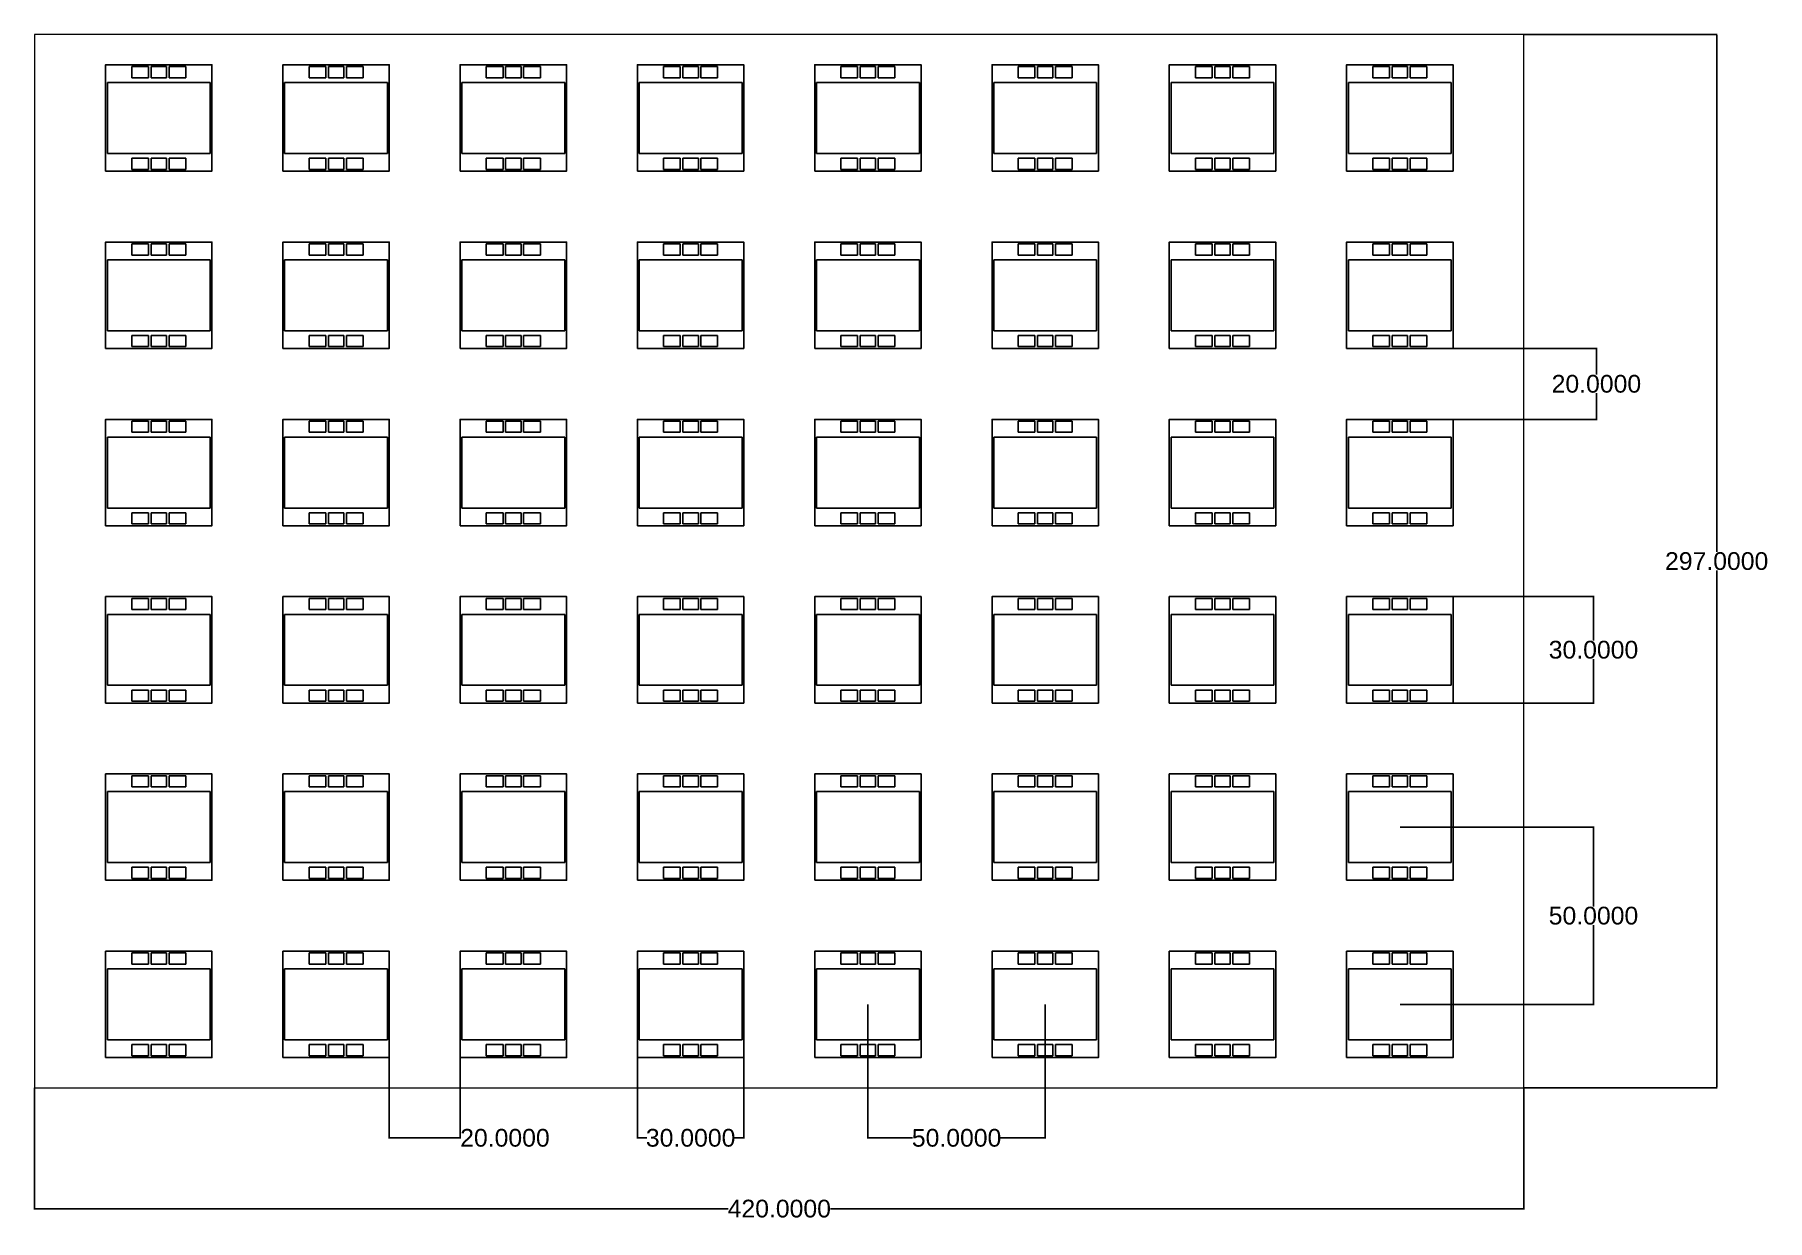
# Model space of a CAD drawing. Header units: inches. Extents: x -20 to 469, y -46 to 288.
import ezdxf

# ---------------------------------------------------------------- set-up
doc = ezdxf.new("R2010")
doc.units = ezdxf.units.IN
doc.header["$MEASUREMENT"] = 0
doc.layers.add('A3 Sheet', color=3, linetype='Continuous', lineweight=15)
doc.layers.add('glassOutline', color=50, linetype='Continuous')
doc.layers.add('TC-etch-lines', color=1, linetype='Continuous')
doc.styles.get("Standard").update_dxf_attribs({"font": 'arial.ttf'})
doc.dimstyles.new('Standard$0', dxfattribs={"dimtxt": 0.18, "dimasz": 0.18, "dimexe": 0.18, "dimexo": 0.0625, "dimgap": 0.09, "dimtad": 0, "dimtih": 1, "dimtoh": 1, "dimdec": 4, "dimzin": 0, "dimdsep": 46, "dimtxsty": 'Standard', "dimcen": 0.09, "dimadec": 0, "dimazin": 0, "dimtfac": 1, "dimtdec": 4, "dimtofl": 0, "dimtmove": 0, "dimatfit": 3, "dimfxl": 1, "dimtolj": 1, "dimtzin": 0, "dimarcsym": 0})

msp = doc.modelspace()

# ---------------------------------------------------------------- blocks, each defined once
blk = doc.blocks.new('*D41')
at = {"layer": 'A3 Sheet', "color": 0, "lineweight": -2, "transparency": 16777216}
for p, q in [((-20, -8.56), (-20, -42.81)), ((400, -8.56), (400, -42.81)), ((-19.82, -42.63), (175.55, -42.63)), ((399.82, -42.63), (204.45, -42.63))]:
    blk.add_line(p, q, dxfattribs=at)
at = {"layer": 'A3 Sheet', "color": 0, "transparency": 16777216}
for points in [[(-19.82, -42.6), (-19.82, -42.66), (-20, -42.63)], [(399.82, -42.6), (399.82, -42.66), (400, -42.63)]]:
    blk.add_solid(points, dxfattribs=at)
at = {"layer": 'Defpoints', "color": 0, "transparency": 16777216}
for p in [(-20, -8.5), (400, -8.5), (400, -42.63)]:
    blk.add_point(p, dxfattribs=at)
at = {"layer": 'A3 Sheet', "color": 0, "transparency": 16777216, "insert": (190, -42.63), "char_height": 5, "attachment_point": 5}
blk.add_mtext('\\A1;420.0000', dxfattribs=at)
blk = doc.blocks.new('*D42')
at = {"layer": 'A3 Sheet', "color": 0, "lineweight": -2, "transparency": 16777216}
for p, q in [((80, -0.06), (80, -22.84)), ((100, -0.06), (100, -22.84)), ((80.18, -22.66), (99.82, -22.66)), ((100, -22.66), (100.18, -22.66))]:
    blk.add_line(p, q, dxfattribs=at)
at = {"layer": 'A3 Sheet', "color": 0, "transparency": 16777216}
for points in [[(80.18, -22.63), (80.18, -22.69), (80, -22.66)], [(99.82, -22.63), (99.82, -22.69), (100, -22.66)]]:
    blk.add_solid(points, dxfattribs=at)
at = {"layer": 'Defpoints', "color": 0, "transparency": 16777216}
for p in [(80, 0), (100, 0), (100, -22.66)]:
    blk.add_point(p, dxfattribs=at)
at = {"layer": 'A3 Sheet', "color": 0, "transparency": 16777216, "insert": (112.63, -22.66), "char_height": 5, "attachment_point": 5}
blk.add_mtext('\\A1;20.0000', dxfattribs=at)
blk = doc.blocks.new('*D43')
at = {"layer": 'A3 Sheet', "color": 0, "lineweight": -2, "transparency": 16777216}
for p, q in [((150, -0.06), (150, -22.84)), ((180, -0.06), (180, -22.84)), ((150.18, -22.66), (152.6, -22.66)), ((179.82, -22.66), (177.4, -22.66))]:
    blk.add_line(p, q, dxfattribs=at)
at = {"layer": 'A3 Sheet', "color": 0, "transparency": 16777216}
for points in [[(150.18, -22.63), (150.18, -22.69), (150, -22.66)], [(179.82, -22.63), (179.82, -22.69), (180, -22.66)]]:
    blk.add_solid(points, dxfattribs=at)
at = {"layer": 'Defpoints', "color": 0, "transparency": 16777216}
for p in [(150, 0), (180, 0), (180, -22.66)]:
    blk.add_point(p, dxfattribs=at)
at = {"layer": 'A3 Sheet', "color": 0, "transparency": 16777216, "insert": (165, -22.66), "char_height": 5, "attachment_point": 5}
blk.add_mtext('\\A1;30.0000', dxfattribs=at)
blk = doc.blocks.new('*D44')
at = {"layer": 'A3 Sheet', "color": 0, "lineweight": -2, "transparency": 16777216}
for p, q in [((215, 14.94), (215, -22.84)), ((265, 14.94), (265, -22.84)), ((215.18, -22.66), (227.6, -22.66)), ((264.82, -22.66), (252.4, -22.66))]:
    blk.add_line(p, q, dxfattribs=at)
at = {"layer": 'A3 Sheet', "color": 0, "transparency": 16777216}
for points in [[(215.18, -22.63), (215.18, -22.69), (215, -22.66)], [(264.82, -22.63), (264.82, -22.69), (265, -22.66)]]:
    blk.add_solid(points, dxfattribs=at)
at = {"layer": 'Defpoints', "color": 0, "transparency": 16777216}
for p in [(215, 15), (265, 15), (265, -22.66)]:
    blk.add_point(p, dxfattribs=at)
at = {"layer": 'A3 Sheet', "color": 0, "transparency": 16777216, "insert": (240, -22.66), "char_height": 5, "attachment_point": 5}
blk.add_mtext('\\A1;50.0000', dxfattribs=at)
blk = doc.blocks.new('*D46')
at = {"layer": 'A3 Sheet', "color": 0, "lineweight": -2, "transparency": 16777216}
for p, q in [((400.06, 288.5), (454.54, 288.5)), ((454.36, 288.32), (454.36, 142.64)), ((454.36, -8.32), (454.36, 137.36)), ((400.06, -8.5), (454.54, -8.5))]:
    blk.add_line(p, q, dxfattribs=at)
at = {"layer": 'A3 Sheet', "color": 0, "transparency": 16777216}
for points in [[(454.33, 288.32), (454.39, 288.32), (454.36, 288.5)], [(454.33, -8.32), (454.39, -8.32), (454.36, -8.5)]]:
    blk.add_solid(points, dxfattribs=at)
at = {"layer": 'Defpoints', "color": 0, "transparency": 16777216}
for p in [(400, 288.5), (454.36, 288.5), (400, -8.5)]:
    blk.add_point(p, dxfattribs=at)
at = {"layer": 'A3 Sheet', "color": 0, "transparency": 16777216, "insert": (454.36, 140), "char_height": 5, "attachment_point": 5}
blk.add_mtext('\\A1;297.0000', dxfattribs=at)
blk = doc.blocks.new('*D47')
at = {"layer": 'A3 Sheet', "color": 0, "lineweight": -2, "transparency": 16777216}
for p, q in [((380.06, 200), (420.62, 200)), ((420.44, 199.82), (420.44, 192.64)), ((420.44, 180.18), (420.44, 187.36)), ((380.06, 180), (420.62, 180))]:
    blk.add_line(p, q, dxfattribs=at)
at = {"layer": 'A3 Sheet', "color": 0, "transparency": 16777216}
for points in [[(420.41, 199.82), (420.47, 199.82), (420.44, 200)], [(420.41, 180.18), (420.47, 180.18), (420.44, 180)]]:
    blk.add_solid(points, dxfattribs=at)
at = {"layer": 'Defpoints', "color": 0, "transparency": 16777216}
for p in [(380, 200), (380, 180), (420.44, 180)]:
    blk.add_point(p, dxfattribs=at)
at = {"layer": 'A3 Sheet', "color": 0, "transparency": 16777216, "insert": (420.44, 190), "char_height": 5, "attachment_point": 5}
blk.add_mtext('\\A1;20.0000', dxfattribs=at)
blk = doc.blocks.new('*D48')
at = {"layer": 'A3 Sheet', "color": 0, "lineweight": -2, "transparency": 16777216}
for p, q in [((380.06, 130), (419.8, 130)), ((419.62, 129.82), (419.62, 117.64)), ((419.62, 100.18), (419.62, 112.36)), ((380.06, 100), (419.8, 100))]:
    blk.add_line(p, q, dxfattribs=at)
at = {"layer": 'A3 Sheet', "color": 0, "transparency": 16777216}
for points in [[(419.59, 129.82), (419.65, 129.82), (419.62, 130)], [(419.59, 100.18), (419.65, 100.18), (419.62, 100)]]:
    blk.add_solid(points, dxfattribs=at)
at = {"layer": 'Defpoints', "color": 0, "transparency": 16777216}
for p in [(380, 130), (380, 100), (419.62, 100)]:
    blk.add_point(p, dxfattribs=at)
at = {"layer": 'A3 Sheet', "color": 0, "transparency": 16777216, "insert": (419.62, 115), "char_height": 5, "attachment_point": 5}
blk.add_mtext('\\A1;30.0000', dxfattribs=at)
blk = doc.blocks.new('*D49')
at = {"layer": 'A3 Sheet', "color": 0, "lineweight": -2, "transparency": 16777216}
for p, q in [((365.06, 65), (419.8, 65)), ((419.62, 64.82), (419.62, 42.64)), ((419.62, 15.18), (419.62, 37.36)), ((365.06, 15), (419.8, 15))]:
    blk.add_line(p, q, dxfattribs=at)
at = {"layer": 'A3 Sheet', "color": 0, "transparency": 16777216}
for points in [[(419.59, 64.82), (419.65, 64.82), (419.62, 65)], [(419.59, 15.18), (419.65, 15.18), (419.62, 15)]]:
    blk.add_solid(points, dxfattribs=at)
at = {"layer": 'Defpoints', "color": 0, "transparency": 16777216}
for p in [(365, 65), (365, 15), (419.62, 15)]:
    blk.add_point(p, dxfattribs=at)
at = {"layer": 'A3 Sheet', "color": 0, "transparency": 16777216, "insert": (419.62, 40), "char_height": 5, "attachment_point": 5}
blk.add_mtext('\\A1;50.0000', dxfattribs=at)

# ---------------------------------------------------------------- dimensions: what is measured, and where the dimension line sits
at = {"layer": 'A3 Sheet', "color": 5}
for base, p1, p2, angle, override, picture, middle in [((454.35918, 288.5), (400, -8.5), (400, 288.5), 90, {"dimtxt": 5, "dimpost": ''}, '*D46', (454.35918, 140)), ((420.44326, 180), (380, 200), (380, 180), 90, {"dimtxt": 5}, '*D47', (420.44326, 190)), ((419.61604, 100), (380, 130), (380, 100), 90, {"dimtxt": 5}, '*D48', (419.61604, 115)), ((419.61604, 15.00006), (364.99984, 65.00006), (364.99984, 15.00006), 90, {"dimtxt": 5, "dimpost": ''}, '*D49', (419.61604, 40.00006)), ((264.9998, -22.66427), (214.9998, 15.00006), (264.9998, 15.00006), 0, {"dimtxt": 5}, '*D44', (239.9998, -22.66427)), ((100, -22.66427), (80, 0), (100, 0), 0, {"dimtxt": 5}, '*D42', (112.62505, -22.66427)), ((180, -22.66427), (150, 0), (180, 0), 0, {"dimtxt": 5, "dimpost": ''}, '*D43', (165, -22.66427)), ((400, -42.63044), (-20, -8.5), (400, -8.5), 0, {"dimtxt": 5, "dimpost": ''}, '*D41', (190, -42.63044))]:
    dim = msp.add_linear_dim(base=base, p1=p1, p2=p2, angle=angle, dimstyle='Standard$0', override=override, dxfattribs=at)
    dim.commit()
    dim.dimension.update_dxf_attribs({"geometry": picture, "text_midpoint": middle})

# ---------------------------------------------------------------- linework, layer by layer
at = {"layer": 'A3 Sheet'}
msp.add_lwpolyline([(400, 288.5), (-20, 288.5), (-20, -8.5), (400, -8.5)], close=True, dxfattribs=at)
at = {"layer": 'glassOutline', "color": 2}
for points in [[(0, 250), (30, 250), (30, 280), (0, 280)], [(50, 250), (80, 250), (80, 280), (50, 280)], [(100, 250), (130, 250), (130, 280), (100, 280)], [(150, 250), (180, 250), (180, 280), (150, 280)], [(200, 250), (230, 250), (230, 280), (200, 280)], [(250, 250), (280, 250), (280, 280), (250, 280)], [(300, 250), (330, 250), (330, 280), (300, 280)], [(350, 250), (380, 250), (380, 280), (350, 280)], [(0, 200), (30, 200), (30, 230), (0, 230)], [(50, 200), (80, 200), (80, 230), (50, 230)], [(100, 200), (130, 200), (130, 230), (100, 230)], [(150, 200), (180, 200), (180, 230), (150, 230)], [(200, 200), (230, 200), (230, 230), (200, 230)], [(250, 200), (280, 200), (280, 230), (250, 230)], [(300, 200), (330, 200), (330, 230), (300, 230)], [(350, 200), (380, 200), (380, 230), (350, 230)], [(0, 150), (30, 150), (30, 180), (0, 180)], [(50, 150), (80, 150), (80, 180), (50, 180)], [(100, 150), (130, 150), (130, 180), (100, 180)], [(150, 150), (180, 150), (180, 180), (150, 180)], [(200, 150), (230, 150), (230, 180), (200, 180)], [(250, 150), (280, 150), (280, 180), (250, 180)], [(300, 150), (330, 150), (330, 180), (300, 180)], [(350, 150), (380, 150), (380, 180), (350, 180)], [(0, 100), (30, 100), (30, 130), (0, 130)], [(50, 100), (80, 100), (80, 130), (50, 130)], [(100, 100), (130, 100), (130, 130), (100, 130)], [(150, 100), (180, 100), (180, 130), (150, 130)], [(200, 100), (230, 100), (230, 130), (200, 130)], [(250, 100), (280, 100), (280, 130), (250, 130)], [(300, 100), (330, 100), (330, 130), (300, 130)], [(350, 100), (380, 100), (380, 130), (350, 130)], [(0, 50), (30, 50), (30, 80), (0, 80)], [(50, 50), (80, 50), (80, 80), (50, 80)], [(100, 50), (130, 50), (130, 80), (100, 80)], [(150, 50), (180, 50), (180, 80), (150, 80)], [(200, 50), (230, 50), (230, 80), (200, 80)], [(250, 50), (280, 50), (280, 80), (250, 80)], [(300, 50), (330, 50), (330, 80), (300, 80)], [(350, 50), (380, 50), (380, 80), (350, 80)], [(0, 0), (30, 0), (30, 30), (0, 30)], [(50, 0), (80, 0), (80, 30), (50, 30)], [(100, 0), (130, 0), (130, 30), (100, 30)], [(150, 0), (180, 0), (180, 30), (150, 30)], [(200, 0), (230, 0), (230, 30), (200, 30)], [(250, 0), (280, 0), (280, 30), (250, 30)], [(300, 0), (330, 0), (330, 30), (300, 30)], [(350, 0), (380, 0), (380, 30), (350, 30)]]:
    msp.add_lwpolyline(points, close=True, dxfattribs=at)
at = {"layer": 'TC-etch-lines', "color": 1}
for p, q in [((12.0925, 279.50002), (7.38, 279.50002)), ((7.38, 279.50002), (7.38, 276.34502)), ((12.0925, 276.34502), (12.0925, 279.50002)), ((17.1725, 279.50002), (12.8275, 279.50002)), ((12.8275, 279.50002), (12.8275, 276.34502)), ((17.1725, 279.50002), (17.1725, 276.34502)), ((17.9075, 276.34502), (17.9075, 279.50002)), ((17.9075, 279.50002), (22.62, 279.50002)), ((22.62, 279.50002), (22.62, 276.34502)), ((62.0925, 279.50002), (57.38, 279.50002)), ((57.38, 279.50002), (57.38, 276.34502)), ((62.0925, 276.34502), (62.0925, 279.50002)), ((67.1725, 279.50002), (62.8275, 279.50002)), ((62.8275, 279.50002), (62.8275, 276.34502)), ((67.1725, 279.50002), (67.1725, 276.34502)), ((67.9075, 276.34502), (67.9075, 279.50002)), ((67.9075, 279.50002), (72.62, 279.50002)), ((72.62, 279.50002), (72.62, 276.34502)), ((112.0925, 279.50002), (107.38, 279.50002)), ((107.38, 279.50002), (107.38, 276.34502)), ((112.0925, 276.34502), (112.0925, 279.50002)), ((117.1725, 279.50002), (112.8275, 279.50002)), ((112.8275, 279.50002), (112.8275, 276.34502)), ((117.1725, 279.50002), (117.1725, 276.34502)), ((117.9075, 276.34502), (117.9075, 279.50002)), ((117.9075, 279.50002), (122.62, 279.50002)), ((122.62, 279.50002), (122.62, 276.34502)), ((162.0925, 279.50002), (157.38, 279.50002)), ((157.38, 279.50002), (157.38, 276.34502)), ((162.0925, 276.34502), (162.0925, 279.50002)), ((167.1725, 279.50002), (162.8275, 279.50002)), ((162.8275, 279.50002), (162.8275, 276.34502)), ((167.1725, 279.50002), (167.1725, 276.34502)), ((167.9075, 276.34502), (167.9075, 279.50002)), ((167.9075, 279.50002), (172.62, 279.50002)), ((172.62, 279.50002), (172.62, 276.34502)), ((212.0925, 279.50002), (207.38, 279.50002)), ((207.38, 279.50002), (207.38, 276.34502)), ((212.0925, 276.34502), (212.0925, 279.50002)), ((217.1725, 279.50002), (212.8275, 279.50002)), ((212.8275, 279.50002), (212.8275, 276.34502)), ((217.1725, 279.50002), (217.1725, 276.34502)), ((217.9075, 276.34502), (217.9075, 279.50002)), ((217.9075, 279.50002), (222.62, 279.50002)), ((222.62, 279.50002), (222.62, 276.34502)), ((262.0925, 279.50002), (257.38, 279.50002)), ((257.38, 279.50002), (257.38, 276.34502)), ((262.0925, 276.34502), (262.0925, 279.50002)), ((267.1725, 279.50002), (262.8275, 279.50002)), ((262.8275, 279.50002), (262.8275, 276.34502)), ((267.1725, 279.50002), (267.1725, 276.34502)), ((267.9075, 276.34502), (267.9075, 279.50002)), ((267.9075, 279.50002), (272.62, 279.50002)), ((272.62, 279.50002), (272.62, 276.34502)), ((312.0925, 279.50002), (307.38, 279.50002)), ((307.38, 279.50002), (307.38, 276.34502)), ((312.0925, 276.34502), (312.0925, 279.50002)), ((317.1725, 279.50002), (312.8275, 279.50002)), ((312.8275, 279.50002), (312.8275, 276.34502)), ((317.1725, 279.50002), (317.1725, 276.34502)), ((317.9075, 276.34502), (317.9075, 279.50002)), ((317.9075, 279.50002), (322.62, 279.50002)), ((322.62, 279.50002), (322.62, 276.34502)), ((362.0925, 279.50002), (357.38, 279.50002)), ((357.38, 279.50002), (357.38, 276.34502)), ((362.0925, 276.34502), (362.0925, 279.50002)), ((367.1725, 279.50002), (362.8275, 279.50002)), ((362.8275, 279.50002), (362.8275, 276.34502)), ((367.1725, 279.50002), (367.1725, 276.34502)), ((367.9075, 276.34502), (367.9075, 279.50002)), ((367.9075, 279.50002), (372.62, 279.50002)), ((372.62, 279.50002), (372.62, 276.34502)), ((0.49978, 275.00296), (29.49982, 275.00312)), ((0.49978, 275.00296), (0.49981, 254.99704)), ((7.38, 276.34502), (12.0925, 276.34502)), ((12.8275, 276.34502), (17.1725, 276.34502)), ((22.62, 276.34502), (17.9075, 276.34502)), ((29.49986, 254.997), (29.49982, 275.00312)), ((50.49978, 275.00296), (79.49982, 275.00312)), ((50.49978, 275.00296), (50.49981, 254.99704)), ((57.38, 276.34502), (62.0925, 276.34502)), ((62.8275, 276.34502), (67.1725, 276.34502)), ((72.62, 276.34502), (67.9075, 276.34502)), ((79.49986, 254.997), (79.49982, 275.00312)), ((100.49978, 275.00296), (129.49982, 275.00312)), ((100.49978, 275.00296), (100.49981, 254.99704)), ((107.38, 276.34502), (112.0925, 276.34502)), ((112.8275, 276.34502), (117.1725, 276.34502)), ((122.62, 276.34502), (117.9075, 276.34502)), ((129.49986, 254.997), (129.49982, 275.00312)), ((150.49978, 275.00296), (179.49982, 275.00312)), ((150.49978, 275.00296), (150.49981, 254.99704)), ((157.38, 276.34502), (162.0925, 276.34502)), ((162.8275, 276.34502), (167.1725, 276.34502)), ((172.62, 276.34502), (167.9075, 276.34502)), ((179.49986, 254.997), (179.49982, 275.00312)), ((200.49978, 275.00296), (229.49982, 275.00312)), ((200.49978, 275.00296), (200.49981, 254.99704)), ((207.38, 276.34502), (212.0925, 276.34502)), ((212.8275, 276.34502), (217.1725, 276.34502)), ((222.62, 276.34502), (217.9075, 276.34502)), ((229.49986, 254.997), (229.49982, 275.00312)), ((250.49978, 275.00296), (279.49982, 275.00312)), ((250.49978, 275.00296), (250.49981, 254.99704)), ((257.38, 276.34502), (262.0925, 276.34502)), ((262.8275, 276.34502), (267.1725, 276.34502)), ((272.62, 276.34502), (267.9075, 276.34502)), ((279.49986, 254.997), (279.49982, 275.00312)), ((300.49978, 275.00296), (329.49982, 275.00312)), ((300.49978, 275.00296), (300.49981, 254.99704)), ((307.38, 276.34502), (312.0925, 276.34502)), ((312.8275, 276.34502), (317.1725, 276.34502)), ((322.62, 276.34502), (317.9075, 276.34502)), ((329.49986, 254.997), (329.49982, 275.00312)), ((350.49978, 275.00296), (379.49982, 275.00312)), ((350.49978, 275.00296), (350.49981, 254.99704)), ((357.38, 276.34502), (362.0925, 276.34502)), ((362.8275, 276.34502), (367.1725, 276.34502)), ((372.62, 276.34502), (367.9075, 276.34502)), ((379.49986, 254.997), (379.49982, 275.00312)), ((0.49981, 254.99704), (29.49986, 254.997)), ((50.49981, 254.99704), (79.49986, 254.997)), ((100.49981, 254.99704), (129.49986, 254.997)), ((150.49981, 254.99704), (179.49986, 254.997)), ((200.49981, 254.99704), (229.49986, 254.997)), ((250.49981, 254.99704), (279.49986, 254.997)), ((300.49981, 254.99704), (329.49986, 254.997)), ((350.49981, 254.99704), (379.49986, 254.997)), ((7.38, 250.49998), (7.38, 253.65498)), ((7.38, 253.65498), (12.0925, 253.65498)), ((12.0925, 250.49998), (7.38, 250.49998)), ((12.0925, 253.65498), (12.0925, 250.49998)), ((12.8275, 250.49998), (12.8275, 253.65498)), ((12.8275, 253.65498), (17.1725, 253.65498)), ((17.1725, 250.49998), (12.8275, 250.49998)), ((17.1725, 250.49998), (17.1725, 253.65498)), ((17.9075, 253.65498), (17.9075, 250.49998)), ((22.62, 253.65498), (17.9075, 253.65498)), ((17.9075, 250.49998), (22.62, 250.49998)), ((22.62, 250.49998), (22.62, 253.65498)), ((57.38, 250.49998), (57.38, 253.65498)), ((57.38, 253.65498), (62.0925, 253.65498)), ((62.0925, 250.49998), (57.38, 250.49998)), ((62.0925, 253.65498), (62.0925, 250.49998)), ((62.8275, 250.49998), (62.8275, 253.65498)), ((62.8275, 253.65498), (67.1725, 253.65498)), ((67.1725, 250.49998), (62.8275, 250.49998)), ((67.1725, 250.49998), (67.1725, 253.65498)), ((67.9075, 253.65498), (67.9075, 250.49998)), ((72.62, 253.65498), (67.9075, 253.65498)), ((67.9075, 250.49998), (72.62, 250.49998)), ((72.62, 250.49998), (72.62, 253.65498)), ((107.38, 250.49998), (107.38, 253.65498)), ((107.38, 253.65498), (112.0925, 253.65498)), ((112.0925, 250.49998), (107.38, 250.49998)), ((112.0925, 253.65498), (112.0925, 250.49998)), ((112.8275, 250.49998), (112.8275, 253.65498)), ((112.8275, 253.65498), (117.1725, 253.65498)), ((117.1725, 250.49998), (112.8275, 250.49998)), ((117.1725, 250.49998), (117.1725, 253.65498)), ((117.9075, 253.65498), (117.9075, 250.49998)), ((122.62, 253.65498), (117.9075, 253.65498)), ((117.9075, 250.49998), (122.62, 250.49998)), ((122.62, 250.49998), (122.62, 253.65498)), ((157.38, 250.49998), (157.38, 253.65498)), ((157.38, 253.65498), (162.0925, 253.65498)), ((162.0925, 250.49998), (157.38, 250.49998)), ((162.0925, 253.65498), (162.0925, 250.49998)), ((162.8275, 250.49998), (162.8275, 253.65498)), ((162.8275, 253.65498), (167.1725, 253.65498)), ((167.1725, 250.49998), (162.8275, 250.49998)), ((167.1725, 250.49998), (167.1725, 253.65498)), ((167.9075, 253.65498), (167.9075, 250.49998)), ((172.62, 253.65498), (167.9075, 253.65498)), ((167.9075, 250.49998), (172.62, 250.49998)), ((172.62, 250.49998), (172.62, 253.65498)), ((207.38, 250.49998), (207.38, 253.65498)), ((207.38, 253.65498), (212.0925, 253.65498)), ((212.0925, 250.49998), (207.38, 250.49998)), ((212.0925, 253.65498), (212.0925, 250.49998)), ((212.8275, 250.49998), (212.8275, 253.65498)), ((212.8275, 253.65498), (217.1725, 253.65498)), ((217.1725, 250.49998), (212.8275, 250.49998)), ((217.1725, 250.49998), (217.1725, 253.65498)), ((217.9075, 253.65498), (217.9075, 250.49998)), ((222.62, 253.65498), (217.9075, 253.65498)), ((217.9075, 250.49998), (222.62, 250.49998)), ((222.62, 250.49998), (222.62, 253.65498)), ((257.38, 250.49998), (257.38, 253.65498)), ((257.38, 253.65498), (262.0925, 253.65498)), ((262.0925, 250.49998), (257.38, 250.49998)), ((262.0925, 253.65498), (262.0925, 250.49998)), ((262.8275, 250.49998), (262.8275, 253.65498)), ((262.8275, 253.65498), (267.1725, 253.65498)), ((267.1725, 250.49998), (262.8275, 250.49998)), ((267.1725, 250.49998), (267.1725, 253.65498)), ((267.9075, 253.65498), (267.9075, 250.49998)), ((272.62, 253.65498), (267.9075, 253.65498)), ((267.9075, 250.49998), (272.62, 250.49998)), ((272.62, 250.49998), (272.62, 253.65498)), ((307.38, 250.49998), (307.38, 253.65498)), ((307.38, 253.65498), (312.0925, 253.65498)), ((312.0925, 250.49998), (307.38, 250.49998)), ((312.0925, 253.65498), (312.0925, 250.49998)), ((312.8275, 250.49998), (312.8275, 253.65498)), ((312.8275, 253.65498), (317.1725, 253.65498)), ((317.1725, 250.49998), (312.8275, 250.49998)), ((317.1725, 250.49998), (317.1725, 253.65498)), ((317.9075, 253.65498), (317.9075, 250.49998)), ((322.62, 253.65498), (317.9075, 253.65498)), ((317.9075, 250.49998), (322.62, 250.49998)), ((322.62, 250.49998), (322.62, 253.65498)), ((357.38, 250.49998), (357.38, 253.65498)), ((357.38, 253.65498), (362.0925, 253.65498)), ((362.0925, 250.49998), (357.38, 250.49998)), ((362.0925, 253.65498), (362.0925, 250.49998)), ((362.8275, 250.49998), (362.8275, 253.65498)), ((362.8275, 253.65498), (367.1725, 253.65498)), ((367.1725, 250.49998), (362.8275, 250.49998)), ((367.1725, 250.49998), (367.1725, 253.65498)), ((367.9075, 253.65498), (367.9075, 250.49998)), ((372.62, 253.65498), (367.9075, 253.65498)), ((367.9075, 250.49998), (372.62, 250.49998)), ((372.62, 250.49998), (372.62, 253.65498)), ((0.49978, 225.00296), (29.49982, 225.00312)), ((0.49978, 225.00296), (0.49981, 204.99704)), ((12.0925, 229.50002), (7.38, 229.50002)), ((7.38, 229.50002), (7.38, 226.34502)), ((7.38, 226.34502), (12.0925, 226.34502)), ((12.0925, 226.34502), (12.0925, 229.50002)), ((17.1725, 229.50002), (12.8275, 229.50002)), ((12.8275, 229.50002), (12.8275, 226.34502)), ((12.8275, 226.34502), (17.1725, 226.34502)), ((17.1725, 229.50002), (17.1725, 226.34502)), ((17.9075, 226.34502), (17.9075, 229.50002)), ((17.9075, 229.50002), (22.62, 229.50002)), ((22.62, 226.34502), (17.9075, 226.34502)), ((22.62, 229.50002), (22.62, 226.34502)), ((29.49986, 204.997), (29.49982, 225.00312)), ((50.49978, 225.00296), (79.49982, 225.00312)), ((50.49978, 225.00296), (50.49981, 204.99704)), ((62.0925, 229.50002), (57.38, 229.50002)), ((57.38, 229.50002), (57.38, 226.34502)), ((57.38, 226.34502), (62.0925, 226.34502)), ((62.0925, 226.34502), (62.0925, 229.50002)), ((67.1725, 229.50002), (62.8275, 229.50002)), ((62.8275, 229.50002), (62.8275, 226.34502)), ((62.8275, 226.34502), (67.1725, 226.34502)), ((67.1725, 229.50002), (67.1725, 226.34502)), ((67.9075, 226.34502), (67.9075, 229.50002)), ((67.9075, 229.50002), (72.62, 229.50002)), ((72.62, 226.34502), (67.9075, 226.34502)), ((72.62, 229.50002), (72.62, 226.34502)), ((79.49986, 204.997), (79.49982, 225.00312)), ((100.49978, 225.00296), (129.49982, 225.00312)), ((100.49978, 225.00296), (100.49981, 204.99704)), ((112.0925, 229.50002), (107.38, 229.50002)), ((107.38, 229.50002), (107.38, 226.34502)), ((107.38, 226.34502), (112.0925, 226.34502)), ((112.0925, 226.34502), (112.0925, 229.50002)), ((117.1725, 229.50002), (112.8275, 229.50002)), ((112.8275, 229.50002), (112.8275, 226.34502)), ((112.8275, 226.34502), (117.1725, 226.34502)), ((117.1725, 229.50002), (117.1725, 226.34502)), ((117.9075, 226.34502), (117.9075, 229.50002)), ((117.9075, 229.50002), (122.62, 229.50002)), ((122.62, 226.34502), (117.9075, 226.34502)), ((122.62, 229.50002), (122.62, 226.34502)), ((129.49986, 204.997), (129.49982, 225.00312)), ((150.49978, 225.00296), (179.49982, 225.00312)), ((150.49978, 225.00296), (150.49981, 204.99704)), ((162.0925, 229.50002), (157.38, 229.50002)), ((157.38, 229.50002), (157.38, 226.34502)), ((157.38, 226.34502), (162.0925, 226.34502)), ((162.0925, 226.34502), (162.0925, 229.50002)), ((167.1725, 229.50002), (162.8275, 229.50002)), ((162.8275, 229.50002), (162.8275, 226.34502)), ((162.8275, 226.34502), (167.1725, 226.34502)), ((167.1725, 229.50002), (167.1725, 226.34502)), ((167.9075, 226.34502), (167.9075, 229.50002)), ((167.9075, 229.50002), (172.62, 229.50002)), ((172.62, 226.34502), (167.9075, 226.34502)), ((172.62, 229.50002), (172.62, 226.34502)), ((179.49986, 204.997), (179.49982, 225.00312)), ((200.49978, 225.00296), (229.49982, 225.00312)), ((200.49978, 225.00296), (200.49981, 204.99704)), ((212.0925, 229.50002), (207.38, 229.50002)), ((207.38, 229.50002), (207.38, 226.34502)), ((207.38, 226.34502), (212.0925, 226.34502)), ((212.0925, 226.34502), (212.0925, 229.50002)), ((217.1725, 229.50002), (212.8275, 229.50002)), ((212.8275, 229.50002), (212.8275, 226.34502)), ((212.8275, 226.34502), (217.1725, 226.34502)), ((217.1725, 229.50002), (217.1725, 226.34502)), ((217.9075, 226.34502), (217.9075, 229.50002)), ((217.9075, 229.50002), (222.62, 229.50002)), ((222.62, 226.34502), (217.9075, 226.34502)), ((222.62, 229.50002), (222.62, 226.34502)), ((229.49986, 204.997), (229.49982, 225.00312)), ((250.49978, 225.00296), (279.49982, 225.00312)), ((250.49978, 225.00296), (250.49981, 204.99704)), ((262.0925, 229.50002), (257.38, 229.50002)), ((257.38, 229.50002), (257.38, 226.34502)), ((257.38, 226.34502), (262.0925, 226.34502)), ((262.0925, 226.34502), (262.0925, 229.50002)), ((267.1725, 229.50002), (262.8275, 229.50002)), ((262.8275, 229.50002), (262.8275, 226.34502)), ((262.8275, 226.34502), (267.1725, 226.34502)), ((267.1725, 229.50002), (267.1725, 226.34502)), ((267.9075, 226.34502), (267.9075, 229.50002)), ((267.9075, 229.50002), (272.62, 229.50002)), ((272.62, 226.34502), (267.9075, 226.34502)), ((272.62, 229.50002), (272.62, 226.34502)), ((279.49986, 204.997), (279.49982, 225.00312)), ((300.49978, 225.00296), (329.49982, 225.00312)), ((300.49978, 225.00296), (300.49981, 204.99704)), ((312.0925, 229.50002), (307.38, 229.50002)), ((307.38, 229.50002), (307.38, 226.34502)), ((307.38, 226.34502), (312.0925, 226.34502)), ((312.0925, 226.34502), (312.0925, 229.50002)), ((317.1725, 229.50002), (312.8275, 229.50002)), ((312.8275, 229.50002), (312.8275, 226.34502)), ((312.8275, 226.34502), (317.1725, 226.34502)), ((317.1725, 229.50002), (317.1725, 226.34502)), ((317.9075, 226.34502), (317.9075, 229.50002)), ((317.9075, 229.50002), (322.62, 229.50002)), ((322.62, 226.34502), (317.9075, 226.34502)), ((322.62, 229.50002), (322.62, 226.34502)), ((329.49986, 204.997), (329.49982, 225.00312)), ((350.49978, 225.00296), (379.49982, 225.00312)), ((350.49978, 225.00296), (350.49981, 204.99704)), ((362.0925, 229.50002), (357.38, 229.50002)), ((357.38, 229.50002), (357.38, 226.34502)), ((357.38, 226.34502), (362.0925, 226.34502)), ((362.0925, 226.34502), (362.0925, 229.50002)), ((367.1725, 229.50002), (362.8275, 229.50002)), ((362.8275, 229.50002), (362.8275, 226.34502)), ((362.8275, 226.34502), (367.1725, 226.34502)), ((367.1725, 229.50002), (367.1725, 226.34502)), ((367.9075, 226.34502), (367.9075, 229.50002)), ((367.9075, 229.50002), (372.62, 229.50002)), ((372.62, 226.34502), (367.9075, 226.34502)), ((372.62, 229.50002), (372.62, 226.34502)), ((379.49986, 204.997), (379.49982, 225.00312)), ((0.49981, 204.99704), (29.49986, 204.997)), ((7.38, 200.49998), (7.38, 203.65498)), ((7.38, 203.65498), (12.0925, 203.65498)), ((12.0925, 200.49998), (7.38, 200.49998)), ((12.0925, 203.65498), (12.0925, 200.49998)), ((12.8275, 200.49998), (12.8275, 203.65498)), ((12.8275, 203.65498), (17.1725, 203.65498)), ((17.1725, 200.49998), (12.8275, 200.49998)), ((17.1725, 200.49998), (17.1725, 203.65498)), ((17.9075, 203.65498), (17.9075, 200.49998)), ((22.62, 203.65498), (17.9075, 203.65498)), ((17.9075, 200.49998), (22.62, 200.49998)), ((22.62, 200.49998), (22.62, 203.65498)), ((50.49981, 204.99704), (79.49986, 204.997)), ((57.38, 200.49998), (57.38, 203.65498)), ((57.38, 203.65498), (62.0925, 203.65498)), ((62.0925, 200.49998), (57.38, 200.49998)), ((62.0925, 203.65498), (62.0925, 200.49998)), ((62.8275, 200.49998), (62.8275, 203.65498)), ((62.8275, 203.65498), (67.1725, 203.65498)), ((67.1725, 200.49998), (62.8275, 200.49998)), ((67.1725, 200.49998), (67.1725, 203.65498)), ((67.9075, 203.65498), (67.9075, 200.49998)), ((72.62, 203.65498), (67.9075, 203.65498)), ((67.9075, 200.49998), (72.62, 200.49998)), ((72.62, 200.49998), (72.62, 203.65498)), ((100.49981, 204.99704), (129.49986, 204.997)), ((107.38, 200.49998), (107.38, 203.65498)), ((107.38, 203.65498), (112.0925, 203.65498)), ((112.0925, 200.49998), (107.38, 200.49998)), ((112.0925, 203.65498), (112.0925, 200.49998)), ((112.8275, 200.49998), (112.8275, 203.65498)), ((112.8275, 203.65498), (117.1725, 203.65498)), ((117.1725, 200.49998), (112.8275, 200.49998)), ((117.1725, 200.49998), (117.1725, 203.65498)), ((117.9075, 203.65498), (117.9075, 200.49998)), ((122.62, 203.65498), (117.9075, 203.65498)), ((117.9075, 200.49998), (122.62, 200.49998)), ((122.62, 200.49998), (122.62, 203.65498)), ((150.49981, 204.99704), (179.49986, 204.997)), ((157.38, 200.49998), (157.38, 203.65498)), ((157.38, 203.65498), (162.0925, 203.65498)), ((162.0925, 200.49998), (157.38, 200.49998)), ((162.0925, 203.65498), (162.0925, 200.49998)), ((162.8275, 200.49998), (162.8275, 203.65498)), ((162.8275, 203.65498), (167.1725, 203.65498)), ((167.1725, 200.49998), (162.8275, 200.49998)), ((167.1725, 200.49998), (167.1725, 203.65498)), ((167.9075, 203.65498), (167.9075, 200.49998)), ((172.62, 203.65498), (167.9075, 203.65498)), ((167.9075, 200.49998), (172.62, 200.49998)), ((172.62, 200.49998), (172.62, 203.65498)), ((200.49981, 204.99704), (229.49986, 204.997)), ((207.38, 200.49998), (207.38, 203.65498)), ((207.38, 203.65498), (212.0925, 203.65498)), ((212.0925, 200.49998), (207.38, 200.49998)), ((212.0925, 203.65498), (212.0925, 200.49998)), ((212.8275, 200.49998), (212.8275, 203.65498)), ((212.8275, 203.65498), (217.1725, 203.65498)), ((217.1725, 200.49998), (212.8275, 200.49998)), ((217.1725, 200.49998), (217.1725, 203.65498)), ((217.9075, 203.65498), (217.9075, 200.49998)), ((222.62, 203.65498), (217.9075, 203.65498)), ((217.9075, 200.49998), (222.62, 200.49998)), ((222.62, 200.49998), (222.62, 203.65498)), ((250.49981, 204.99704), (279.49986, 204.997)), ((257.38, 200.49998), (257.38, 203.65498)), ((257.38, 203.65498), (262.0925, 203.65498)), ((262.0925, 200.49998), (257.38, 200.49998)), ((262.0925, 203.65498), (262.0925, 200.49998)), ((262.8275, 200.49998), (262.8275, 203.65498)), ((262.8275, 203.65498), (267.1725, 203.65498)), ((267.1725, 200.49998), (262.8275, 200.49998)), ((267.1725, 200.49998), (267.1725, 203.65498)), ((267.9075, 203.65498), (267.9075, 200.49998)), ((272.62, 203.65498), (267.9075, 203.65498)), ((267.9075, 200.49998), (272.62, 200.49998)), ((272.62, 200.49998), (272.62, 203.65498)), ((300.49981, 204.99704), (329.49986, 204.997)), ((307.38, 200.49998), (307.38, 203.65498)), ((307.38, 203.65498), (312.0925, 203.65498)), ((312.0925, 200.49998), (307.38, 200.49998)), ((312.0925, 203.65498), (312.0925, 200.49998)), ((312.8275, 200.49998), (312.8275, 203.65498)), ((312.8275, 203.65498), (317.1725, 203.65498)), ((317.1725, 200.49998), (312.8275, 200.49998)), ((317.1725, 200.49998), (317.1725, 203.65498)), ((317.9075, 203.65498), (317.9075, 200.49998)), ((322.62, 203.65498), (317.9075, 203.65498)), ((317.9075, 200.49998), (322.62, 200.49998)), ((322.62, 200.49998), (322.62, 203.65498)), ((350.49981, 204.99704), (379.49986, 204.997)), ((357.38, 200.49998), (357.38, 203.65498)), ((357.38, 203.65498), (362.0925, 203.65498)), ((362.0925, 200.49998), (357.38, 200.49998)), ((362.0925, 203.65498), (362.0925, 200.49998)), ((362.8275, 200.49998), (362.8275, 203.65498)), ((362.8275, 203.65498), (367.1725, 203.65498)), ((367.1725, 200.49998), (362.8275, 200.49998)), ((367.1725, 200.49998), (367.1725, 203.65498)), ((367.9075, 203.65498), (367.9075, 200.49998)), ((372.62, 203.65498), (367.9075, 203.65498)), ((367.9075, 200.49998), (372.62, 200.49998)), ((372.62, 200.49998), (372.62, 203.65498)), ((12.0925, 179.50002), (7.38, 179.50002)), ((7.38, 179.50002), (7.38, 176.34502)), ((7.38, 176.34502), (12.0925, 176.34502)), ((12.0925, 176.34502), (12.0925, 179.50002)), ((17.1725, 179.50002), (12.8275, 179.50002)), ((12.8275, 179.50002), (12.8275, 176.34502)), ((12.8275, 176.34502), (17.1725, 176.34502)), ((17.1725, 179.50002), (17.1725, 176.34502)), ((17.9075, 176.34502), (17.9075, 179.50002)), ((17.9075, 179.50002), (22.62, 179.50002)), ((22.62, 176.34502), (17.9075, 176.34502)), ((22.62, 179.50002), (22.62, 176.34502)), ((62.0925, 179.50002), (57.38, 179.50002)), ((57.38, 179.50002), (57.38, 176.34502)), ((57.38, 176.34502), (62.0925, 176.34502)), ((62.0925, 176.34502), (62.0925, 179.50002)), ((67.1725, 179.50002), (62.8275, 179.50002)), ((62.8275, 179.50002), (62.8275, 176.34502)), ((62.8275, 176.34502), (67.1725, 176.34502)), ((67.1725, 179.50002), (67.1725, 176.34502)), ((67.9075, 176.34502), (67.9075, 179.50002)), ((67.9075, 179.50002), (72.62, 179.50002)), ((72.62, 176.34502), (67.9075, 176.34502)), ((72.62, 179.50002), (72.62, 176.34502)), ((112.0925, 179.50002), (107.38, 179.50002)), ((107.38, 179.50002), (107.38, 176.34502)), ((107.38, 176.34502), (112.0925, 176.34502)), ((112.0925, 176.34502), (112.0925, 179.50002)), ((117.1725, 179.50002), (112.8275, 179.50002)), ((112.8275, 179.50002), (112.8275, 176.34502)), ((112.8275, 176.34502), (117.1725, 176.34502)), ((117.1725, 179.50002), (117.1725, 176.34502)), ((117.9075, 176.34502), (117.9075, 179.50002)), ((117.9075, 179.50002), (122.62, 179.50002)), ((122.62, 176.34502), (117.9075, 176.34502)), ((122.62, 179.50002), (122.62, 176.34502)), ((162.0925, 179.50002), (157.38, 179.50002)), ((157.38, 179.50002), (157.38, 176.34502)), ((157.38, 176.34502), (162.0925, 176.34502)), ((162.0925, 176.34502), (162.0925, 179.50002)), ((167.1725, 179.50002), (162.8275, 179.50002)), ((162.8275, 179.50002), (162.8275, 176.34502)), ((162.8275, 176.34502), (167.1725, 176.34502)), ((167.1725, 179.50002), (167.1725, 176.34502)), ((167.9075, 176.34502), (167.9075, 179.50002)), ((167.9075, 179.50002), (172.62, 179.50002)), ((172.62, 176.34502), (167.9075, 176.34502)), ((172.62, 179.50002), (172.62, 176.34502)), ((212.0925, 179.50002), (207.38, 179.50002)), ((207.38, 179.50002), (207.38, 176.34502)), ((207.38, 176.34502), (212.0925, 176.34502)), ((212.0925, 176.34502), (212.0925, 179.50002)), ((217.1725, 179.50002), (212.8275, 179.50002)), ((212.8275, 179.50002), (212.8275, 176.34502)), ((212.8275, 176.34502), (217.1725, 176.34502)), ((217.1725, 179.50002), (217.1725, 176.34502)), ((217.9075, 176.34502), (217.9075, 179.50002)), ((217.9075, 179.50002), (222.62, 179.50002)), ((222.62, 176.34502), (217.9075, 176.34502)), ((222.62, 179.50002), (222.62, 176.34502)), ((262.0925, 179.50002), (257.38, 179.50002)), ((257.38, 179.50002), (257.38, 176.34502)), ((257.38, 176.34502), (262.0925, 176.34502)), ((262.0925, 176.34502), (262.0925, 179.50002)), ((267.1725, 179.50002), (262.8275, 179.50002)), ((262.8275, 179.50002), (262.8275, 176.34502)), ((262.8275, 176.34502), (267.1725, 176.34502)), ((267.1725, 179.50002), (267.1725, 176.34502)), ((267.9075, 176.34502), (267.9075, 179.50002)), ((267.9075, 179.50002), (272.62, 179.50002)), ((272.62, 176.34502), (267.9075, 176.34502)), ((272.62, 179.50002), (272.62, 176.34502)), ((312.0925, 179.50002), (307.38, 179.50002)), ((307.38, 179.50002), (307.38, 176.34502)), ((307.38, 176.34502), (312.0925, 176.34502)), ((312.0925, 176.34502), (312.0925, 179.50002)), ((317.1725, 179.50002), (312.8275, 179.50002)), ((312.8275, 179.50002), (312.8275, 176.34502)), ((312.8275, 176.34502), (317.1725, 176.34502)), ((317.1725, 179.50002), (317.1725, 176.34502)), ((317.9075, 176.34502), (317.9075, 179.50002)), ((317.9075, 179.50002), (322.62, 179.50002)), ((322.62, 176.34502), (317.9075, 176.34502)), ((322.62, 179.50002), (322.62, 176.34502)), ((362.0925, 179.50002), (357.38, 179.50002)), ((357.38, 179.50002), (357.38, 176.34502)), ((357.38, 176.34502), (362.0925, 176.34502)), ((362.0925, 176.34502), (362.0925, 179.50002)), ((367.1725, 179.50002), (362.8275, 179.50002)), ((362.8275, 179.50002), (362.8275, 176.34502)), ((362.8275, 176.34502), (367.1725, 176.34502)), ((367.1725, 179.50002), (367.1725, 176.34502)), ((367.9075, 176.34502), (367.9075, 179.50002)), ((367.9075, 179.50002), (372.62, 179.50002)), ((372.62, 176.34502), (367.9075, 176.34502)), ((372.62, 179.50002), (372.62, 176.34502)), ((0.49978, 175.00296), (29.49982, 175.00312)), ((0.49978, 175.00296), (0.49981, 154.99704)), ((29.49986, 154.997), (29.49982, 175.00312)), ((50.49978, 175.00296), (79.49982, 175.00312)), ((50.49978, 175.00296), (50.49981, 154.99704)), ((79.49986, 154.997), (79.49982, 175.00312)), ((100.49978, 175.00296), (129.49982, 175.00312)), ((100.49978, 175.00296), (100.49981, 154.99704)), ((129.49986, 154.997), (129.49982, 175.00312)), ((150.49978, 175.00296), (179.49982, 175.00312)), ((150.49978, 175.00296), (150.49981, 154.99704)), ((179.49986, 154.997), (179.49982, 175.00312)), ((200.49978, 175.00296), (229.49982, 175.00312)), ((200.49978, 175.00296), (200.49981, 154.99704)), ((229.49986, 154.997), (229.49982, 175.00312)), ((250.49978, 175.00296), (279.49982, 175.00312)), ((250.49978, 175.00296), (250.49981, 154.99704)), ((279.49986, 154.997), (279.49982, 175.00312)), ((300.49978, 175.00296), (329.49982, 175.00312)), ((300.49978, 175.00296), (300.49981, 154.99704)), ((329.49986, 154.997), (329.49982, 175.00312)), ((350.49978, 175.00296), (379.49982, 175.00312)), ((350.49978, 175.00296), (350.49981, 154.99704)), ((379.49986, 154.997), (379.49982, 175.00312)), ((0.49981, 154.99704), (29.49986, 154.997)), ((7.38, 150.49998), (7.38, 153.65498)), ((7.38, 153.65498), (12.0925, 153.65498)), ((12.0925, 153.65498), (12.0925, 150.49998)), ((12.8275, 150.49998), (12.8275, 153.65498)), ((12.8275, 153.65498), (17.1725, 153.65498)), ((17.1725, 150.49998), (17.1725, 153.65498)), ((17.9075, 153.65498), (17.9075, 150.49998)), ((22.62, 153.65498), (17.9075, 153.65498)), ((22.62, 150.49998), (22.62, 153.65498)), ((50.49981, 154.99704), (79.49986, 154.997)), ((57.38, 150.49998), (57.38, 153.65498)), ((57.38, 153.65498), (62.0925, 153.65498)), ((62.0925, 153.65498), (62.0925, 150.49998)), ((62.8275, 150.49998), (62.8275, 153.65498)), ((62.8275, 153.65498), (67.1725, 153.65498)), ((67.1725, 150.49998), (67.1725, 153.65498)), ((67.9075, 153.65498), (67.9075, 150.49998)), ((72.62, 153.65498), (67.9075, 153.65498)), ((72.62, 150.49998), (72.62, 153.65498)), ((100.49981, 154.99704), (129.49986, 154.997)), ((107.38, 150.49998), (107.38, 153.65498)), ((107.38, 153.65498), (112.0925, 153.65498)), ((112.0925, 153.65498), (112.0925, 150.49998)), ((112.8275, 150.49998), (112.8275, 153.65498)), ((112.8275, 153.65498), (117.1725, 153.65498)), ((117.1725, 150.49998), (117.1725, 153.65498)), ((117.9075, 153.65498), (117.9075, 150.49998)), ((122.62, 153.65498), (117.9075, 153.65498)), ((122.62, 150.49998), (122.62, 153.65498)), ((150.49981, 154.99704), (179.49986, 154.997)), ((157.38, 150.49998), (157.38, 153.65498)), ((157.38, 153.65498), (162.0925, 153.65498)), ((162.0925, 153.65498), (162.0925, 150.49998)), ((162.8275, 150.49998), (162.8275, 153.65498)), ((162.8275, 153.65498), (167.1725, 153.65498)), ((167.1725, 150.49998), (167.1725, 153.65498)), ((167.9075, 153.65498), (167.9075, 150.49998)), ((172.62, 153.65498), (167.9075, 153.65498)), ((172.62, 150.49998), (172.62, 153.65498)), ((200.49981, 154.99704), (229.49986, 154.997)), ((207.38, 150.49998), (207.38, 153.65498)), ((207.38, 153.65498), (212.0925, 153.65498)), ((212.0925, 153.65498), (212.0925, 150.49998)), ((212.8275, 150.49998), (212.8275, 153.65498)), ((212.8275, 153.65498), (217.1725, 153.65498)), ((217.1725, 150.49998), (217.1725, 153.65498)), ((217.9075, 153.65498), (217.9075, 150.49998)), ((222.62, 153.65498), (217.9075, 153.65498)), ((222.62, 150.49998), (222.62, 153.65498)), ((250.49981, 154.99704), (279.49986, 154.997)), ((257.38, 150.49998), (257.38, 153.65498)), ((257.38, 153.65498), (262.0925, 153.65498)), ((262.0925, 153.65498), (262.0925, 150.49998)), ((262.8275, 150.49998), (262.8275, 153.65498)), ((262.8275, 153.65498), (267.1725, 153.65498)), ((267.1725, 150.49998), (267.1725, 153.65498)), ((267.9075, 153.65498), (267.9075, 150.49998)), ((272.62, 153.65498), (267.9075, 153.65498)), ((272.62, 150.49998), (272.62, 153.65498)), ((300.49981, 154.99704), (329.49986, 154.997)), ((307.38, 150.49998), (307.38, 153.65498)), ((307.38, 153.65498), (312.0925, 153.65498)), ((312.0925, 153.65498), (312.0925, 150.49998)), ((312.8275, 150.49998), (312.8275, 153.65498)), ((312.8275, 153.65498), (317.1725, 153.65498)), ((317.1725, 150.49998), (317.1725, 153.65498)), ((317.9075, 153.65498), (317.9075, 150.49998)), ((322.62, 153.65498), (317.9075, 153.65498)), ((322.62, 150.49998), (322.62, 153.65498)), ((350.49981, 154.99704), (379.49986, 154.997)), ((357.38, 150.49998), (357.38, 153.65498)), ((357.38, 153.65498), (362.0925, 153.65498)), ((362.0925, 153.65498), (362.0925, 150.49998)), ((362.8275, 150.49998), (362.8275, 153.65498)), ((362.8275, 153.65498), (367.1725, 153.65498)), ((367.1725, 150.49998), (367.1725, 153.65498)), ((367.9075, 153.65498), (367.9075, 150.49998)), ((372.62, 153.65498), (367.9075, 153.65498)), ((372.62, 150.49998), (372.62, 153.65498)), ((12.0925, 150.49998), (7.38, 150.49998)), ((17.1725, 150.49998), (12.8275, 150.49998)), ((17.9075, 150.49998), (22.62, 150.49998)), ((62.0925, 150.49998), (57.38, 150.49998)), ((67.1725, 150.49998), (62.8275, 150.49998)), ((67.9075, 150.49998), (72.62, 150.49998)), ((112.0925, 150.49998), (107.38, 150.49998)), ((117.1725, 150.49998), (112.8275, 150.49998)), ((117.9075, 150.49998), (122.62, 150.49998)), ((162.0925, 150.49998), (157.38, 150.49998)), ((167.1725, 150.49998), (162.8275, 150.49998)), ((167.9075, 150.49998), (172.62, 150.49998)), ((212.0925, 150.49998), (207.38, 150.49998)), ((217.1725, 150.49998), (212.8275, 150.49998)), ((217.9075, 150.49998), (222.62, 150.49998)), ((262.0925, 150.49998), (257.38, 150.49998)), ((267.1725, 150.49998), (262.8275, 150.49998)), ((267.9075, 150.49998), (272.62, 150.49998)), ((312.0925, 150.49998), (307.38, 150.49998)), ((317.1725, 150.49998), (312.8275, 150.49998)), ((317.9075, 150.49998), (322.62, 150.49998)), ((362.0925, 150.49998), (357.38, 150.49998)), ((367.1725, 150.49998), (362.8275, 150.49998)), ((367.9075, 150.49998), (372.62, 150.49998)), ((12.0925, 129.50002), (7.38, 129.50002)), ((7.38, 129.50002), (7.38, 126.34502)), ((12.0925, 126.34502), (12.0925, 129.50002)), ((17.1725, 129.50002), (12.8275, 129.50002)), ((12.8275, 129.50002), (12.8275, 126.34502)), ((17.1725, 129.50002), (17.1725, 126.34502)), ((17.9075, 126.34502), (17.9075, 129.50002)), ((17.9075, 129.50002), (22.62, 129.50002)), ((22.62, 129.50002), (22.62, 126.34502)), ((62.0925, 129.50002), (57.38, 129.50002)), ((57.38, 129.50002), (57.38, 126.34502)), ((62.0925, 126.34502), (62.0925, 129.50002)), ((67.1725, 129.50002), (62.8275, 129.50002)), ((62.8275, 129.50002), (62.8275, 126.34502)), ((67.1725, 129.50002), (67.1725, 126.34502)), ((67.9075, 126.34502), (67.9075, 129.50002)), ((67.9075, 129.50002), (72.62, 129.50002)), ((72.62, 129.50002), (72.62, 126.34502)), ((112.0925, 129.50002), (107.38, 129.50002)), ((107.38, 129.50002), (107.38, 126.34502)), ((112.0925, 126.34502), (112.0925, 129.50002)), ((117.1725, 129.50002), (112.8275, 129.50002)), ((112.8275, 129.50002), (112.8275, 126.34502)), ((117.1725, 129.50002), (117.1725, 126.34502)), ((117.9075, 126.34502), (117.9075, 129.50002)), ((117.9075, 129.50002), (122.62, 129.50002)), ((122.62, 129.50002), (122.62, 126.34502)), ((162.0925, 129.50002), (157.38, 129.50002)), ((157.38, 129.50002), (157.38, 126.34502)), ((162.0925, 126.34502), (162.0925, 129.50002)), ((167.1725, 129.50002), (162.8275, 129.50002)), ((162.8275, 129.50002), (162.8275, 126.34502)), ((167.1725, 129.50002), (167.1725, 126.34502)), ((167.9075, 126.34502), (167.9075, 129.50002)), ((167.9075, 129.50002), (172.62, 129.50002)), ((172.62, 129.50002), (172.62, 126.34502)), ((212.0925, 129.50002), (207.38, 129.50002)), ((207.38, 129.50002), (207.38, 126.34502)), ((212.0925, 126.34502), (212.0925, 129.50002)), ((217.1725, 129.50002), (212.8275, 129.50002)), ((212.8275, 129.50002), (212.8275, 126.34502)), ((217.1725, 129.50002), (217.1725, 126.34502)), ((217.9075, 126.34502), (217.9075, 129.50002)), ((217.9075, 129.50002), (222.62, 129.50002)), ((222.62, 129.50002), (222.62, 126.34502)), ((262.0925, 129.50002), (257.38, 129.50002)), ((257.38, 129.50002), (257.38, 126.34502)), ((262.0925, 126.34502), (262.0925, 129.50002)), ((267.1725, 129.50002), (262.8275, 129.50002)), ((262.8275, 129.50002), (262.8275, 126.34502)), ((267.1725, 129.50002), (267.1725, 126.34502)), ((267.9075, 126.34502), (267.9075, 129.50002)), ((267.9075, 129.50002), (272.62, 129.50002)), ((272.62, 129.50002), (272.62, 126.34502)), ((312.0925, 129.50002), (307.38, 129.50002)), ((307.38, 129.50002), (307.38, 126.34502)), ((312.0925, 126.34502), (312.0925, 129.50002)), ((317.1725, 129.50002), (312.8275, 129.50002)), ((312.8275, 129.50002), (312.8275, 126.34502)), ((317.1725, 129.50002), (317.1725, 126.34502)), ((317.9075, 126.34502), (317.9075, 129.50002)), ((317.9075, 129.50002), (322.62, 129.50002)), ((322.62, 129.50002), (322.62, 126.34502)), ((362.0925, 129.50002), (357.38, 129.50002)), ((357.38, 129.50002), (357.38, 126.34502)), ((362.0925, 126.34502), (362.0925, 129.50002)), ((367.1725, 129.50002), (362.8275, 129.50002)), ((362.8275, 129.50002), (362.8275, 126.34502)), ((367.1725, 129.50002), (367.1725, 126.34502)), ((367.9075, 126.34502), (367.9075, 129.50002)), ((367.9075, 129.50002), (372.62, 129.50002)), ((372.62, 129.50002), (372.62, 126.34502)), ((0.49978, 125.00296), (29.49982, 125.00312)), ((0.49978, 125.00296), (0.49981, 104.99704)), ((7.38, 126.34502), (12.0925, 126.34502)), ((12.8275, 126.34502), (17.1725, 126.34502)), ((22.62, 126.34502), (17.9075, 126.34502)), ((29.49986, 104.997), (29.49982, 125.00312)), ((50.49978, 125.00296), (79.49982, 125.00312)), ((50.49978, 125.00296), (50.49981, 104.99704)), ((57.38, 126.34502), (62.0925, 126.34502)), ((62.8275, 126.34502), (67.1725, 126.34502)), ((72.62, 126.34502), (67.9075, 126.34502)), ((79.49986, 104.997), (79.49982, 125.00312)), ((100.49978, 125.00296), (129.49982, 125.00312)), ((100.49978, 125.00296), (100.49981, 104.99704)), ((107.38, 126.34502), (112.0925, 126.34502)), ((112.8275, 126.34502), (117.1725, 126.34502)), ((122.62, 126.34502), (117.9075, 126.34502)), ((129.49986, 104.997), (129.49982, 125.00312)), ((150.49978, 125.00296), (179.49982, 125.00312)), ((150.49978, 125.00296), (150.49981, 104.99704)), ((157.38, 126.34502), (162.0925, 126.34502)), ((162.8275, 126.34502), (167.1725, 126.34502)), ((172.62, 126.34502), (167.9075, 126.34502)), ((179.49986, 104.997), (179.49982, 125.00312)), ((200.49978, 125.00296), (229.49982, 125.00312)), ((200.49978, 125.00296), (200.49981, 104.99704)), ((207.38, 126.34502), (212.0925, 126.34502)), ((212.8275, 126.34502), (217.1725, 126.34502)), ((222.62, 126.34502), (217.9075, 126.34502)), ((229.49986, 104.997), (229.49982, 125.00312)), ((250.49978, 125.00296), (279.49982, 125.00312)), ((250.49978, 125.00296), (250.49981, 104.99704)), ((257.38, 126.34502), (262.0925, 126.34502)), ((262.8275, 126.34502), (267.1725, 126.34502)), ((272.62, 126.34502), (267.9075, 126.34502)), ((279.49986, 104.997), (279.49982, 125.00312)), ((300.49978, 125.00296), (329.49982, 125.00312)), ((300.49978, 125.00296), (300.49981, 104.99704)), ((307.38, 126.34502), (312.0925, 126.34502)), ((312.8275, 126.34502), (317.1725, 126.34502)), ((322.62, 126.34502), (317.9075, 126.34502)), ((329.49986, 104.997), (329.49982, 125.00312)), ((350.49978, 125.00296), (379.49982, 125.00312)), ((350.49978, 125.00296), (350.49981, 104.99704)), ((357.38, 126.34502), (362.0925, 126.34502)), ((362.8275, 126.34502), (367.1725, 126.34502)), ((372.62, 126.34502), (367.9075, 126.34502)), ((379.49986, 104.997), (379.49982, 125.00312)), ((0.49981, 104.99704), (29.49986, 104.997)), ((7.38, 100.49998), (7.38, 103.65498)), ((7.38, 103.65498), (12.0925, 103.65498)), ((12.0925, 103.65498), (12.0925, 100.49998)), ((12.8275, 100.49998), (12.8275, 103.65498)), ((12.8275, 103.65498), (17.1725, 103.65498)), ((17.1725, 100.49998), (17.1725, 103.65498)), ((17.9075, 103.65498), (17.9075, 100.49998)), ((22.62, 103.65498), (17.9075, 103.65498)), ((22.62, 100.49998), (22.62, 103.65498)), ((50.49981, 104.99704), (79.49986, 104.997)), ((57.38, 100.49998), (57.38, 103.65498)), ((57.38, 103.65498), (62.0925, 103.65498)), ((62.0925, 103.65498), (62.0925, 100.49998)), ((62.8275, 100.49998), (62.8275, 103.65498)), ((62.8275, 103.65498), (67.1725, 103.65498)), ((67.1725, 100.49998), (67.1725, 103.65498)), ((67.9075, 103.65498), (67.9075, 100.49998)), ((72.62, 103.65498), (67.9075, 103.65498)), ((72.62, 100.49998), (72.62, 103.65498)), ((100.49981, 104.99704), (129.49986, 104.997)), ((107.38, 100.49998), (107.38, 103.65498)), ((107.38, 103.65498), (112.0925, 103.65498)), ((112.0925, 103.65498), (112.0925, 100.49998)), ((112.8275, 100.49998), (112.8275, 103.65498)), ((112.8275, 103.65498), (117.1725, 103.65498)), ((117.1725, 100.49998), (117.1725, 103.65498)), ((117.9075, 103.65498), (117.9075, 100.49998)), ((122.62, 103.65498), (117.9075, 103.65498)), ((122.62, 100.49998), (122.62, 103.65498)), ((150.49981, 104.99704), (179.49986, 104.997)), ((157.38, 100.49998), (157.38, 103.65498)), ((157.38, 103.65498), (162.0925, 103.65498)), ((162.0925, 103.65498), (162.0925, 100.49998)), ((162.8275, 100.49998), (162.8275, 103.65498)), ((162.8275, 103.65498), (167.1725, 103.65498)), ((167.1725, 100.49998), (167.1725, 103.65498)), ((167.9075, 103.65498), (167.9075, 100.49998)), ((172.62, 103.65498), (167.9075, 103.65498)), ((172.62, 100.49998), (172.62, 103.65498)), ((200.49981, 104.99704), (229.49986, 104.997)), ((207.38, 100.49998), (207.38, 103.65498)), ((207.38, 103.65498), (212.0925, 103.65498)), ((212.0925, 103.65498), (212.0925, 100.49998)), ((212.8275, 100.49998), (212.8275, 103.65498)), ((212.8275, 103.65498), (217.1725, 103.65498)), ((217.1725, 100.49998), (217.1725, 103.65498)), ((217.9075, 103.65498), (217.9075, 100.49998)), ((222.62, 103.65498), (217.9075, 103.65498)), ((222.62, 100.49998), (222.62, 103.65498)), ((250.49981, 104.99704), (279.49986, 104.997)), ((257.38, 100.49998), (257.38, 103.65498)), ((257.38, 103.65498), (262.0925, 103.65498)), ((262.0925, 103.65498), (262.0925, 100.49998)), ((262.8275, 100.49998), (262.8275, 103.65498)), ((262.8275, 103.65498), (267.1725, 103.65498)), ((267.1725, 100.49998), (267.1725, 103.65498)), ((267.9075, 103.65498), (267.9075, 100.49998)), ((272.62, 103.65498), (267.9075, 103.65498)), ((272.62, 100.49998), (272.62, 103.65498)), ((300.49981, 104.99704), (329.49986, 104.997)), ((307.38, 100.49998), (307.38, 103.65498)), ((307.38, 103.65498), (312.0925, 103.65498)), ((312.0925, 103.65498), (312.0925, 100.49998)), ((312.8275, 100.49998), (312.8275, 103.65498)), ((312.8275, 103.65498), (317.1725, 103.65498)), ((317.1725, 100.49998), (317.1725, 103.65498)), ((317.9075, 103.65498), (317.9075, 100.49998)), ((322.62, 103.65498), (317.9075, 103.65498)), ((322.62, 100.49998), (322.62, 103.65498)), ((350.49981, 104.99704), (379.49986, 104.997)), ((357.38, 100.49998), (357.38, 103.65498)), ((357.38, 103.65498), (362.0925, 103.65498)), ((362.0925, 103.65498), (362.0925, 100.49998)), ((362.8275, 100.49998), (362.8275, 103.65498)), ((362.8275, 103.65498), (367.1725, 103.65498)), ((367.1725, 100.49998), (367.1725, 103.65498)), ((367.9075, 103.65498), (367.9075, 100.49998)), ((372.62, 103.65498), (367.9075, 103.65498)), ((372.62, 100.49998), (372.62, 103.65498)), ((12.0925, 100.49998), (7.38, 100.49998)), ((17.1725, 100.49998), (12.8275, 100.49998)), ((17.9075, 100.49998), (22.62, 100.49998)), ((62.0925, 100.49998), (57.38, 100.49998)), ((67.1725, 100.49998), (62.8275, 100.49998)), ((67.9075, 100.49998), (72.62, 100.49998)), ((112.0925, 100.49998), (107.38, 100.49998)), ((117.1725, 100.49998), (112.8275, 100.49998)), ((117.9075, 100.49998), (122.62, 100.49998)), ((162.0925, 100.49998), (157.38, 100.49998)), ((167.1725, 100.49998), (162.8275, 100.49998)), ((167.9075, 100.49998), (172.62, 100.49998)), ((212.0925, 100.49998), (207.38, 100.49998)), ((217.1725, 100.49998), (212.8275, 100.49998)), ((217.9075, 100.49998), (222.62, 100.49998)), ((262.0925, 100.49998), (257.38, 100.49998)), ((267.1725, 100.49998), (262.8275, 100.49998)), ((267.9075, 100.49998), (272.62, 100.49998)), ((312.0925, 100.49998), (307.38, 100.49998)), ((317.1725, 100.49998), (312.8275, 100.49998)), ((317.9075, 100.49998), (322.62, 100.49998)), ((362.0925, 100.49998), (357.38, 100.49998)), ((367.1725, 100.49998), (362.8275, 100.49998)), ((367.9075, 100.49998), (372.62, 100.49998)), ((12.0925, 79.50002), (7.38, 79.50002)), ((7.38, 79.50002), (7.38, 76.34502)), ((12.0925, 76.34502), (12.0925, 79.50002)), ((17.1725, 79.50002), (12.8275, 79.50002)), ((12.8275, 79.50002), (12.8275, 76.34502)), ((17.1725, 79.50002), (17.1725, 76.34502)), ((17.9075, 76.34502), (17.9075, 79.50002)), ((17.9075, 79.50002), (22.62, 79.50002)), ((22.62, 79.50002), (22.62, 76.34502)), ((62.0925, 79.50002), (57.38, 79.50002)), ((57.38, 79.50002), (57.38, 76.34502)), ((62.0925, 76.34502), (62.0925, 79.50002)), ((67.1725, 79.50002), (62.8275, 79.50002)), ((62.8275, 79.50002), (62.8275, 76.34502)), ((67.1725, 79.50002), (67.1725, 76.34502)), ((67.9075, 76.34502), (67.9075, 79.50002)), ((67.9075, 79.50002), (72.62, 79.50002)), ((72.62, 79.50002), (72.62, 76.34502)), ((112.0925, 79.50002), (107.38, 79.50002)), ((107.38, 79.50002), (107.38, 76.34502)), ((112.0925, 76.34502), (112.0925, 79.50002)), ((117.1725, 79.50002), (112.8275, 79.50002)), ((112.8275, 79.50002), (112.8275, 76.34502)), ((117.1725, 79.50002), (117.1725, 76.34502)), ((117.9075, 76.34502), (117.9075, 79.50002)), ((117.9075, 79.50002), (122.62, 79.50002)), ((122.62, 79.50002), (122.62, 76.34502)), ((162.0925, 79.50002), (157.38, 79.50002)), ((157.38, 79.50002), (157.38, 76.34502)), ((162.0925, 76.34502), (162.0925, 79.50002)), ((167.1725, 79.50002), (162.8275, 79.50002)), ((162.8275, 79.50002), (162.8275, 76.34502)), ((167.1725, 79.50002), (167.1725, 76.34502)), ((167.9075, 76.34502), (167.9075, 79.50002)), ((167.9075, 79.50002), (172.62, 79.50002)), ((172.62, 79.50002), (172.62, 76.34502)), ((212.0925, 79.50002), (207.38, 79.50002)), ((207.38, 79.50002), (207.38, 76.34502)), ((212.0925, 76.34502), (212.0925, 79.50002)), ((217.1725, 79.50002), (212.8275, 79.50002)), ((212.8275, 79.50002), (212.8275, 76.34502)), ((217.1725, 79.50002), (217.1725, 76.34502)), ((217.9075, 76.34502), (217.9075, 79.50002)), ((217.9075, 79.50002), (222.62, 79.50002)), ((222.62, 79.50002), (222.62, 76.34502)), ((262.0925, 79.50002), (257.38, 79.50002)), ((257.38, 79.50002), (257.38, 76.34502)), ((262.0925, 76.34502), (262.0925, 79.50002)), ((267.1725, 79.50002), (262.8275, 79.50002)), ((262.8275, 79.50002), (262.8275, 76.34502)), ((267.1725, 79.50002), (267.1725, 76.34502)), ((267.9075, 76.34502), (267.9075, 79.50002)), ((267.9075, 79.50002), (272.62, 79.50002)), ((272.62, 79.50002), (272.62, 76.34502)), ((312.0925, 79.50002), (307.38, 79.50002)), ((307.38, 79.50002), (307.38, 76.34502)), ((312.0925, 76.34502), (312.0925, 79.50002)), ((317.1725, 79.50002), (312.8275, 79.50002)), ((312.8275, 79.50002), (312.8275, 76.34502)), ((317.1725, 79.50002), (317.1725, 76.34502)), ((317.9075, 76.34502), (317.9075, 79.50002)), ((317.9075, 79.50002), (322.62, 79.50002)), ((322.62, 79.50002), (322.62, 76.34502)), ((362.0925, 79.50002), (357.38, 79.50002)), ((357.38, 79.50002), (357.38, 76.34502)), ((362.0925, 76.34502), (362.0925, 79.50002)), ((367.1725, 79.50002), (362.8275, 79.50002)), ((362.8275, 79.50002), (362.8275, 76.34502)), ((367.1725, 79.50002), (367.1725, 76.34502)), ((367.9075, 76.34502), (367.9075, 79.50002)), ((367.9075, 79.50002), (372.62, 79.50002)), ((372.62, 79.50002), (372.62, 76.34502)), ((0.49978, 75.00296), (29.49982, 75.00312)), ((0.49978, 75.00296), (0.49981, 54.99704)), ((7.38, 76.34502), (12.0925, 76.34502)), ((12.8275, 76.34502), (17.1725, 76.34502)), ((22.62, 76.34502), (17.9075, 76.34502)), ((29.49986, 54.997), (29.49982, 75.00312)), ((50.49978, 75.00296), (79.49982, 75.00312)), ((50.49978, 75.00296), (50.49981, 54.99704)), ((57.38, 76.34502), (62.0925, 76.34502)), ((62.8275, 76.34502), (67.1725, 76.34502)), ((72.62, 76.34502), (67.9075, 76.34502)), ((79.49986, 54.997), (79.49982, 75.00312)), ((100.49978, 75.00296), (129.49982, 75.00312)), ((100.49978, 75.00296), (100.49981, 54.99704)), ((107.38, 76.34502), (112.0925, 76.34502)), ((112.8275, 76.34502), (117.1725, 76.34502)), ((122.62, 76.34502), (117.9075, 76.34502)), ((129.49986, 54.997), (129.49982, 75.00312)), ((150.49978, 75.00296), (179.49982, 75.00312)), ((150.49978, 75.00296), (150.49981, 54.99704)), ((157.38, 76.34502), (162.0925, 76.34502)), ((162.8275, 76.34502), (167.1725, 76.34502)), ((172.62, 76.34502), (167.9075, 76.34502)), ((179.49986, 54.997), (179.49982, 75.00312)), ((200.49978, 75.00296), (229.49982, 75.00312)), ((200.49978, 75.00296), (200.49981, 54.99704)), ((207.38, 76.34502), (212.0925, 76.34502)), ((212.8275, 76.34502), (217.1725, 76.34502)), ((222.62, 76.34502), (217.9075, 76.34502)), ((229.49986, 54.997), (229.49982, 75.00312)), ((250.49978, 75.00296), (279.49982, 75.00312)), ((250.49978, 75.00296), (250.49981, 54.99704)), ((257.38, 76.34502), (262.0925, 76.34502)), ((262.8275, 76.34502), (267.1725, 76.34502)), ((272.62, 76.34502), (267.9075, 76.34502)), ((279.49986, 54.997), (279.49982, 75.00312)), ((300.49978, 75.00296), (329.49982, 75.00312)), ((300.49978, 75.00296), (300.49981, 54.99704)), ((307.38, 76.34502), (312.0925, 76.34502)), ((312.8275, 76.34502), (317.1725, 76.34502)), ((322.62, 76.34502), (317.9075, 76.34502)), ((329.49986, 54.997), (329.49982, 75.00312)), ((350.49978, 75.00296), (379.49982, 75.00312)), ((350.49978, 75.00296), (350.49981, 54.99704)), ((357.38, 76.34502), (362.0925, 76.34502)), ((362.8275, 76.34502), (367.1725, 76.34502)), ((372.62, 76.34502), (367.9075, 76.34502)), ((379.49986, 54.997), (379.49982, 75.00312)), ((0.49981, 54.99704), (29.49986, 54.997)), ((50.49981, 54.99704), (79.49986, 54.997)), ((100.49981, 54.99704), (129.49986, 54.997)), ((150.49981, 54.99704), (179.49986, 54.997)), ((200.49981, 54.99704), (229.49986, 54.997)), ((250.49981, 54.99704), (279.49986, 54.997)), ((300.49981, 54.99704), (329.49986, 54.997)), ((350.49981, 54.99704), (379.49986, 54.997)), ((7.38, 50.49998), (7.38, 53.65498)), ((7.38, 53.65498), (12.0925, 53.65498)), ((12.0925, 50.49998), (7.38, 50.49998)), ((12.0925, 53.65498), (12.0925, 50.49998)), ((12.8275, 50.49998), (12.8275, 53.65498)), ((12.8275, 53.65498), (17.1725, 53.65498)), ((17.1725, 50.49998), (12.8275, 50.49998)), ((17.1725, 50.49998), (17.1725, 53.65498)), ((17.9075, 53.65498), (17.9075, 50.49998)), ((22.62, 53.65498), (17.9075, 53.65498)), ((17.9075, 50.49998), (22.62, 50.49998)), ((22.62, 50.49998), (22.62, 53.65498)), ((57.38, 50.49998), (57.38, 53.65498)), ((57.38, 53.65498), (62.0925, 53.65498)), ((62.0925, 50.49998), (57.38, 50.49998)), ((62.0925, 53.65498), (62.0925, 50.49998)), ((62.8275, 50.49998), (62.8275, 53.65498)), ((62.8275, 53.65498), (67.1725, 53.65498)), ((67.1725, 50.49998), (62.8275, 50.49998)), ((67.1725, 50.49998), (67.1725, 53.65498)), ((67.9075, 53.65498), (67.9075, 50.49998)), ((72.62, 53.65498), (67.9075, 53.65498)), ((67.9075, 50.49998), (72.62, 50.49998)), ((72.62, 50.49998), (72.62, 53.65498)), ((107.38, 50.49998), (107.38, 53.65498)), ((107.38, 53.65498), (112.0925, 53.65498)), ((112.0925, 50.49998), (107.38, 50.49998)), ((112.0925, 53.65498), (112.0925, 50.49998)), ((112.8275, 50.49998), (112.8275, 53.65498)), ((112.8275, 53.65498), (117.1725, 53.65498)), ((117.1725, 50.49998), (112.8275, 50.49998)), ((117.1725, 50.49998), (117.1725, 53.65498)), ((117.9075, 53.65498), (117.9075, 50.49998)), ((122.62, 53.65498), (117.9075, 53.65498)), ((117.9075, 50.49998), (122.62, 50.49998)), ((122.62, 50.49998), (122.62, 53.65498)), ((157.38, 50.49998), (157.38, 53.65498)), ((157.38, 53.65498), (162.0925, 53.65498)), ((162.0925, 50.49998), (157.38, 50.49998)), ((162.0925, 53.65498), (162.0925, 50.49998)), ((162.8275, 50.49998), (162.8275, 53.65498)), ((162.8275, 53.65498), (167.1725, 53.65498)), ((167.1725, 50.49998), (162.8275, 50.49998)), ((167.1725, 50.49998), (167.1725, 53.65498)), ((167.9075, 53.65498), (167.9075, 50.49998)), ((172.62, 53.65498), (167.9075, 53.65498)), ((167.9075, 50.49998), (172.62, 50.49998)), ((172.62, 50.49998), (172.62, 53.65498)), ((207.38, 50.49998), (207.38, 53.65498)), ((207.38, 53.65498), (212.0925, 53.65498)), ((212.0925, 50.49998), (207.38, 50.49998)), ((212.0925, 53.65498), (212.0925, 50.49998)), ((212.8275, 50.49998), (212.8275, 53.65498)), ((212.8275, 53.65498), (217.1725, 53.65498)), ((217.1725, 50.49998), (212.8275, 50.49998)), ((217.1725, 50.49998), (217.1725, 53.65498)), ((217.9075, 53.65498), (217.9075, 50.49998)), ((222.62, 53.65498), (217.9075, 53.65498)), ((217.9075, 50.49998), (222.62, 50.49998)), ((222.62, 50.49998), (222.62, 53.65498)), ((257.38, 50.49998), (257.38, 53.65498)), ((257.38, 53.65498), (262.0925, 53.65498)), ((262.0925, 50.49998), (257.38, 50.49998)), ((262.0925, 53.65498), (262.0925, 50.49998)), ((262.8275, 50.49998), (262.8275, 53.65498)), ((262.8275, 53.65498), (267.1725, 53.65498)), ((267.1725, 50.49998), (262.8275, 50.49998)), ((267.1725, 50.49998), (267.1725, 53.65498)), ((267.9075, 53.65498), (267.9075, 50.49998)), ((272.62, 53.65498), (267.9075, 53.65498)), ((267.9075, 50.49998), (272.62, 50.49998)), ((272.62, 50.49998), (272.62, 53.65498)), ((307.38, 50.49998), (307.38, 53.65498)), ((307.38, 53.65498), (312.0925, 53.65498)), ((312.0925, 50.49998), (307.38, 50.49998)), ((312.0925, 53.65498), (312.0925, 50.49998)), ((312.8275, 50.49998), (312.8275, 53.65498)), ((312.8275, 53.65498), (317.1725, 53.65498)), ((317.1725, 50.49998), (312.8275, 50.49998)), ((317.1725, 50.49998), (317.1725, 53.65498)), ((317.9075, 53.65498), (317.9075, 50.49998)), ((322.62, 53.65498), (317.9075, 53.65498)), ((317.9075, 50.49998), (322.62, 50.49998)), ((322.62, 50.49998), (322.62, 53.65498)), ((357.38, 50.49998), (357.38, 53.65498)), ((357.38, 53.65498), (362.0925, 53.65498)), ((362.0925, 50.49998), (357.38, 50.49998)), ((362.0925, 53.65498), (362.0925, 50.49998)), ((362.8275, 50.49998), (362.8275, 53.65498)), ((362.8275, 53.65498), (367.1725, 53.65498)), ((367.1725, 50.49998), (362.8275, 50.49998)), ((367.1725, 50.49998), (367.1725, 53.65498)), ((367.9075, 53.65498), (367.9075, 50.49998)), ((372.62, 53.65498), (367.9075, 53.65498)), ((367.9075, 50.49998), (372.62, 50.49998)), ((372.62, 50.49998), (372.62, 53.65498)), ((12.0925, 29.50002), (7.38, 29.50002)), ((7.38, 29.50002), (7.38, 26.34502)), ((12.0925, 26.34502), (12.0925, 29.50002)), ((17.1725, 29.50002), (12.8275, 29.50002)), ((12.8275, 29.50002), (12.8275, 26.34502)), ((17.1725, 29.50002), (17.1725, 26.34502)), ((17.9075, 26.34502), (17.9075, 29.50002)), ((17.9075, 29.50002), (22.62, 29.50002)), ((22.62, 29.50002), (22.62, 26.34502)), ((62.0925, 29.50002), (57.38, 29.50002)), ((57.38, 29.50002), (57.38, 26.34502)), ((62.0925, 26.34502), (62.0925, 29.50002)), ((67.1725, 29.50002), (62.8275, 29.50002)), ((62.8275, 29.50002), (62.8275, 26.34502)), ((67.1725, 29.50002), (67.1725, 26.34502)), ((67.9075, 26.34502), (67.9075, 29.50002)), ((67.9075, 29.50002), (72.62, 29.50002)), ((72.62, 29.50002), (72.62, 26.34502)), ((112.0925, 29.50002), (107.38, 29.50002)), ((107.38, 29.50002), (107.38, 26.34502)), ((112.0925, 26.34502), (112.0925, 29.50002)), ((117.1725, 29.50002), (112.8275, 29.50002)), ((112.8275, 29.50002), (112.8275, 26.34502)), ((117.1725, 29.50002), (117.1725, 26.34502)), ((117.9075, 26.34502), (117.9075, 29.50002)), ((117.9075, 29.50002), (122.62, 29.50002)), ((122.62, 29.50002), (122.62, 26.34502)), ((162.0925, 29.50002), (157.38, 29.50002)), ((157.38, 29.50002), (157.38, 26.34502)), ((162.0925, 26.34502), (162.0925, 29.50002)), ((167.1725, 29.50002), (162.8275, 29.50002)), ((162.8275, 29.50002), (162.8275, 26.34502)), ((167.1725, 29.50002), (167.1725, 26.34502)), ((167.9075, 26.34502), (167.9075, 29.50002)), ((167.9075, 29.50002), (172.62, 29.50002)), ((172.62, 29.50002), (172.62, 26.34502)), ((212.0925, 29.50002), (207.38, 29.50002)), ((207.38, 29.50002), (207.38, 26.34502)), ((212.0925, 26.34502), (212.0925, 29.50002)), ((217.1725, 29.50002), (212.8275, 29.50002)), ((212.8275, 29.50002), (212.8275, 26.34502)), ((217.1725, 29.50002), (217.1725, 26.34502)), ((217.9075, 26.34502), (217.9075, 29.50002)), ((217.9075, 29.50002), (222.62, 29.50002)), ((222.62, 29.50002), (222.62, 26.34502)), ((262.0925, 29.50002), (257.38, 29.50002)), ((257.38, 29.50002), (257.38, 26.34502)), ((262.0925, 26.34502), (262.0925, 29.50002)), ((267.1725, 29.50002), (262.8275, 29.50002)), ((262.8275, 29.50002), (262.8275, 26.34502)), ((267.1725, 29.50002), (267.1725, 26.34502)), ((267.9075, 26.34502), (267.9075, 29.50002)), ((267.9075, 29.50002), (272.62, 29.50002)), ((272.62, 29.50002), (272.62, 26.34502)), ((312.0925, 29.50002), (307.38, 29.50002)), ((307.38, 29.50002), (307.38, 26.34502)), ((312.0925, 26.34502), (312.0925, 29.50002)), ((317.1725, 29.50002), (312.8275, 29.50002)), ((312.8275, 29.50002), (312.8275, 26.34502)), ((317.1725, 29.50002), (317.1725, 26.34502)), ((317.9075, 26.34502), (317.9075, 29.50002)), ((317.9075, 29.50002), (322.62, 29.50002)), ((322.62, 29.50002), (322.62, 26.34502)), ((362.0925, 29.50002), (357.38, 29.50002)), ((357.38, 29.50002), (357.38, 26.34502)), ((362.0925, 26.34502), (362.0925, 29.50002)), ((367.1725, 29.50002), (362.8275, 29.50002)), ((362.8275, 29.50002), (362.8275, 26.34502)), ((367.1725, 29.50002), (367.1725, 26.34502)), ((367.9075, 26.34502), (367.9075, 29.50002)), ((367.9075, 29.50002), (372.62, 29.50002)), ((372.62, 29.50002), (372.62, 26.34502)), ((0.49978, 25.00296), (29.49982, 25.00312)), ((0.49978, 25.00296), (0.49981, 4.99704)), ((7.38, 26.34502), (12.0925, 26.34502)), ((12.8275, 26.34502), (17.1725, 26.34502)), ((22.62, 26.34502), (17.9075, 26.34502)), ((29.49986, 4.997), (29.49982, 25.00312)), ((50.49978, 25.00296), (79.49982, 25.00312)), ((50.49978, 25.00296), (50.49981, 4.99704)), ((57.38, 26.34502), (62.0925, 26.34502)), ((62.8275, 26.34502), (67.1725, 26.34502)), ((72.62, 26.34502), (67.9075, 26.34502)), ((79.49986, 4.997), (79.49982, 25.00312)), ((100.49978, 25.00296), (129.49982, 25.00312)), ((100.49978, 25.00296), (100.49981, 4.99704)), ((107.38, 26.34502), (112.0925, 26.34502)), ((112.8275, 26.34502), (117.1725, 26.34502)), ((122.62, 26.34502), (117.9075, 26.34502)), ((129.49986, 4.997), (129.49982, 25.00312)), ((150.49978, 25.00296), (179.49982, 25.00312)), ((150.49978, 25.00296), (150.49981, 4.99704)), ((157.38, 26.34502), (162.0925, 26.34502)), ((162.8275, 26.34502), (167.1725, 26.34502)), ((172.62, 26.34502), (167.9075, 26.34502)), ((179.49986, 4.997), (179.49982, 25.00312)), ((200.49978, 25.00296), (229.49982, 25.00312)), ((200.49978, 25.00296), (200.49981, 4.99704)), ((207.38, 26.34502), (212.0925, 26.34502)), ((212.8275, 26.34502), (217.1725, 26.34502)), ((222.62, 26.34502), (217.9075, 26.34502)), ((229.49986, 4.997), (229.49982, 25.00312)), ((250.49978, 25.00296), (279.49982, 25.00312)), ((250.49978, 25.00296), (250.49981, 4.99704)), ((257.38, 26.34502), (262.0925, 26.34502)), ((262.8275, 26.34502), (267.1725, 26.34502)), ((272.62, 26.34502), (267.9075, 26.34502)), ((279.49986, 4.997), (279.49982, 25.00312)), ((300.49978, 25.00296), (329.49982, 25.00312)), ((300.49978, 25.00296), (300.49981, 4.99704)), ((307.38, 26.34502), (312.0925, 26.34502)), ((312.8275, 26.34502), (317.1725, 26.34502)), ((322.62, 26.34502), (317.9075, 26.34502)), ((329.49986, 4.997), (329.49982, 25.00312)), ((350.49978, 25.00296), (379.49982, 25.00312)), ((350.49978, 25.00296), (350.49981, 4.99704)), ((357.38, 26.34502), (362.0925, 26.34502)), ((362.8275, 26.34502), (367.1725, 26.34502)), ((372.62, 26.34502), (367.9075, 26.34502)), ((379.49986, 4.997), (379.49982, 25.00312)), ((0.49981, 4.99704), (29.49986, 4.997)), ((50.49981, 4.99704), (79.49986, 4.997)), ((100.49981, 4.99704), (129.49986, 4.997)), ((150.49981, 4.99704), (179.49986, 4.997)), ((200.49981, 4.99704), (229.49986, 4.997)), ((250.49981, 4.99704), (279.49986, 4.997)), ((300.49981, 4.99704), (329.49986, 4.997)), ((350.49981, 4.99704), (379.49986, 4.997)), ((7.38, 0.49998), (7.38, 3.65498)), ((7.38, 3.65498), (12.0925, 3.65498)), ((12.0925, 0.49998), (7.38, 0.49998)), ((12.0925, 3.65498), (12.0925, 0.49998)), ((12.8275, 0.49998), (12.8275, 3.65498)), ((12.8275, 3.65498), (17.1725, 3.65498)), ((17.1725, 0.49998), (12.8275, 0.49998)), ((17.1725, 0.49998), (17.1725, 3.65498)), ((17.9075, 3.65498), (17.9075, 0.49998)), ((22.62, 3.65498), (17.9075, 3.65498)), ((17.9075, 0.49998), (22.62, 0.49998)), ((22.62, 0.49998), (22.62, 3.65498)), ((57.38, 0.49998), (57.38, 3.65498)), ((57.38, 3.65498), (62.0925, 3.65498)), ((62.0925, 0.49998), (57.38, 0.49998)), ((62.0925, 3.65498), (62.0925, 0.49998)), ((62.8275, 0.49998), (62.8275, 3.65498)), ((62.8275, 3.65498), (67.1725, 3.65498)), ((67.1725, 0.49998), (62.8275, 0.49998)), ((67.1725, 0.49998), (67.1725, 3.65498)), ((67.9075, 3.65498), (67.9075, 0.49998)), ((72.62, 3.65498), (67.9075, 3.65498)), ((67.9075, 0.49998), (72.62, 0.49998)), ((72.62, 0.49998), (72.62, 3.65498)), ((107.38, 0.49998), (107.38, 3.65498)), ((107.38, 3.65498), (112.0925, 3.65498)), ((112.0925, 0.49998), (107.38, 0.49998)), ((112.0925, 3.65498), (112.0925, 0.49998)), ((112.8275, 0.49998), (112.8275, 3.65498)), ((112.8275, 3.65498), (117.1725, 3.65498)), ((117.1725, 0.49998), (112.8275, 0.49998)), ((117.1725, 0.49998), (117.1725, 3.65498)), ((117.9075, 3.65498), (117.9075, 0.49998)), ((122.62, 3.65498), (117.9075, 3.65498)), ((117.9075, 0.49998), (122.62, 0.49998)), ((122.62, 0.49998), (122.62, 3.65498)), ((157.38, 0.49998), (157.38, 3.65498)), ((157.38, 3.65498), (162.0925, 3.65498)), ((162.0925, 0.49998), (157.38, 0.49998)), ((162.0925, 3.65498), (162.0925, 0.49998)), ((162.8275, 0.49998), (162.8275, 3.65498)), ((162.8275, 3.65498), (167.1725, 3.65498)), ((167.1725, 0.49998), (162.8275, 0.49998)), ((167.1725, 0.49998), (167.1725, 3.65498)), ((167.9075, 3.65498), (167.9075, 0.49998)), ((172.62, 3.65498), (167.9075, 3.65498)), ((167.9075, 0.49998), (172.62, 0.49998)), ((172.62, 0.49998), (172.62, 3.65498)), ((207.38, 0.49998), (207.38, 3.65498)), ((207.38, 3.65498), (212.0925, 3.65498)), ((212.0925, 0.49998), (207.38, 0.49998)), ((212.0925, 3.65498), (212.0925, 0.49998)), ((212.8275, 0.49998), (212.8275, 3.65498)), ((212.8275, 3.65498), (217.1725, 3.65498)), ((217.1725, 0.49998), (212.8275, 0.49998)), ((217.1725, 0.49998), (217.1725, 3.65498)), ((217.9075, 3.65498), (217.9075, 0.49998)), ((222.62, 3.65498), (217.9075, 3.65498)), ((217.9075, 0.49998), (222.62, 0.49998)), ((222.62, 0.49998), (222.62, 3.65498)), ((257.38, 0.49998), (257.38, 3.65498)), ((257.38, 3.65498), (262.0925, 3.65498)), ((262.0925, 0.49998), (257.38, 0.49998)), ((262.0925, 3.65498), (262.0925, 0.49998)), ((262.8275, 0.49998), (262.8275, 3.65498)), ((262.8275, 3.65498), (267.1725, 3.65498)), ((267.1725, 0.49998), (262.8275, 0.49998)), ((267.1725, 0.49998), (267.1725, 3.65498)), ((267.9075, 3.65498), (267.9075, 0.49998)), ((272.62, 3.65498), (267.9075, 3.65498)), ((267.9075, 0.49998), (272.62, 0.49998)), ((272.62, 0.49998), (272.62, 3.65498)), ((307.38, 0.49998), (307.38, 3.65498)), ((307.38, 3.65498), (312.0925, 3.65498)), ((312.0925, 0.49998), (307.38, 0.49998)), ((312.0925, 3.65498), (312.0925, 0.49998)), ((312.8275, 0.49998), (312.8275, 3.65498)), ((312.8275, 3.65498), (317.1725, 3.65498)), ((317.1725, 0.49998), (312.8275, 0.49998)), ((317.1725, 0.49998), (317.1725, 3.65498)), ((317.9075, 3.65498), (317.9075, 0.49998)), ((322.62, 3.65498), (317.9075, 3.65498)), ((317.9075, 0.49998), (322.62, 0.49998)), ((322.62, 0.49998), (322.62, 3.65498)), ((357.38, 0.49998), (357.38, 3.65498)), ((357.38, 3.65498), (362.0925, 3.65498)), ((362.0925, 0.49998), (357.38, 0.49998)), ((362.0925, 3.65498), (362.0925, 0.49998)), ((362.8275, 0.49998), (362.8275, 3.65498)), ((362.8275, 3.65498), (367.1725, 3.65498)), ((367.1725, 0.49998), (362.8275, 0.49998)), ((367.1725, 0.49998), (367.1725, 3.65498)), ((367.9075, 3.65498), (367.9075, 0.49998)), ((372.62, 3.65498), (367.9075, 3.65498)), ((367.9075, 0.49998), (372.62, 0.49998)), ((372.62, 0.49998), (372.62, 3.65498))]:
    msp.add_line(p, q, dxfattribs=at)

msp.set_redraw_order([(e.dxf.handle, doc.entitydb.next_handle()) for e in msp.query("TEXT MTEXT ATTDEF DIMENSION ARC_DIMENSION")])  # texts and dimensions are drawn at this point

doc.saveas('drawing.dxf')
